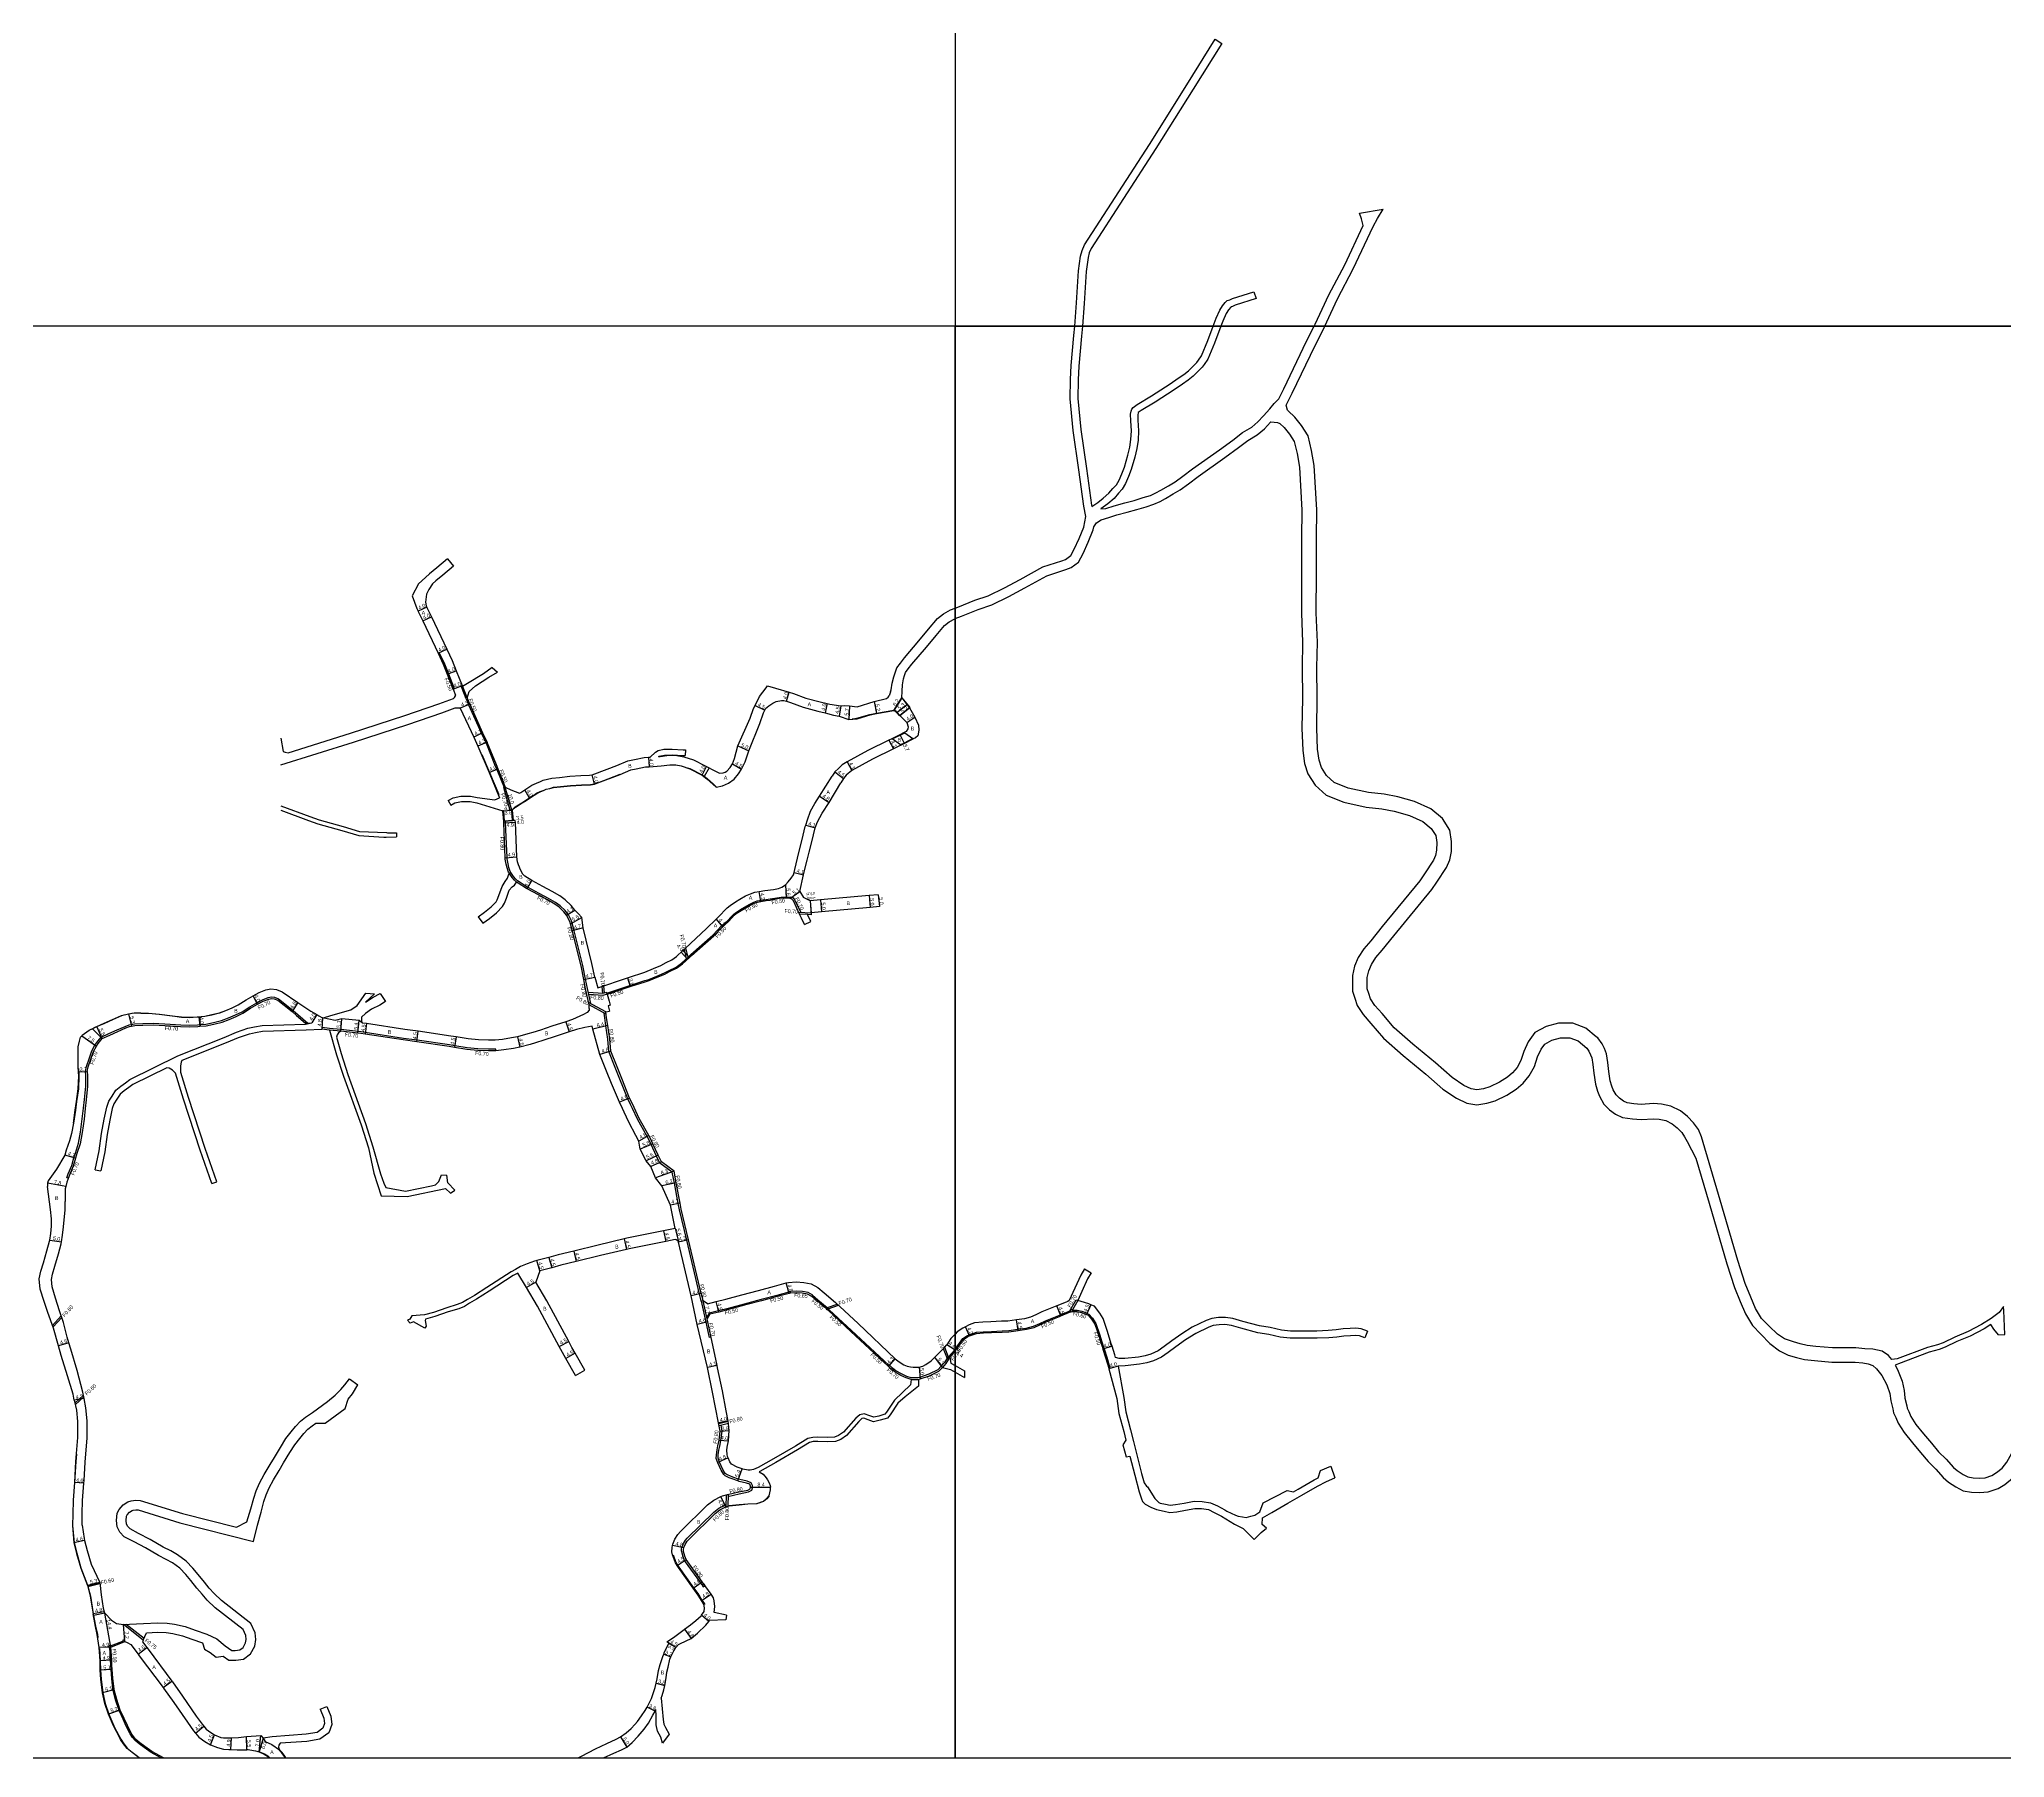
# Model space of a CAD drawing. Header units: metres. Extents: x -12000 to -9600, y -99000 to -96000.
# Drawn here: x -10784 to -9960, y -98400 to -97680 of the extents above; entities that cross this region are included whole.
import ezdxf

# ---------------------------------------------------------------- set-up
doc = ezdxf.new("R2010")
doc.units = ezdxf.units.M
doc.header["$LTSCALE"] = 2.5
for name, color, linetype in [('側溝・桝', 7, 'Continuous'), ('図郭', 7, 'Continuous'), ('幅員', 7, 'Continuous'), ('歩道・分離帯・安全施設', 7, 'Continuous'), ('舗装', 7, 'Continuous'), ('道路', 7, 'Continuous')]:
    doc.layers.add(name, color=color, linetype=linetype)
doc.styles.get("Standard").update_dxf_attribs({"font": ''})
doc.styles.get('Standard').set_extended_font_data('@MS PGothic')

msp = doc.modelspace()

# ---------------------------------------------------------------- linework, layer by layer
at = {"layer": '側溝・桝', "flags": 128}
for points in [[(-10616.67, -97937.16), (-10616.22, -97936.95), (-10614.03, -97941.57), (-10612.34, -97945.77), (-10609.86, -97951.94), (-10610.32, -97952.12)], [(-10604.92, -97956.18), (-10604.39, -97957.49), (-10603.85, -97958.71), (-10598.45, -97970.76), (-10596.59, -97974.59), (-10596.48, -97974.82), (-10592.83, -97983.99), (-10592.08, -97985.8), (-10588.98, -97993.4)], [(-10586.73, -98029.44), (-10586.1, -98028.95), (-10586.43, -98028.54), (-10586.99, -98026.87), (-10587.35, -98025.39), (-10587.69, -98023.29), (-10587.71, -98022.77), (-10588.34, -98008.31), (-10588.37, -98007.55), (-10588.92, -98007.57)], [(-10583.75, -98033.02), (-10584.6, -98032.29), (-10585.67, -98031.05), (-10586.73, -98029.44)], [(-10583.34, -98032.45), (-10584.1, -98031.8), (-10585.11, -98030.63), (-10586.18, -98029.01)], [(-10562.3, -98046.53), (-10562.34, -98046.47), (-10563.44, -98045.01), (-10565.49, -98042.96), (-10567.41, -98041.62), (-10570.45, -98039.9), (-10574.3, -98037.77), (-10578.97, -98035.31), (-10579.26, -98035.15), (-10582.68, -98032.93), (-10583.34, -98032.45)], [(-10545.91, -98079.56), (-10536.29, -98076.34), (-10535.83, -98076.19), (-10529.97, -98074.31), (-10528.4, -98073.82), (-10524.97, -98072.45), (-10521.82, -98071.13), (-10519.86, -98070.08), (-10516.94, -98068.63), (-10514.58, -98066.95), (-10511.65, -98064.29), (-10510.74, -98063.41), (-10501.46, -98055.22), (-10497.83, -98051.36), (-10495.42, -98049.29), (-10493.77, -98047.57), (-10492.92, -98046.59), (-10492, -98045.85), (-10489.96, -98044.48), (-10488.27, -98043.5), (-10486.04, -98042.23), (-10484.31, -98041.46), (-10482.9, -98040.92), (-10479.23, -98040.28), (-10477.44, -98040.09), (-10475.55, -98039.81), (-10472.95, -98039.34), (-10470.05, -98039.24), (-10469.14, -98039.37)], [(-10469.24, -98039.86), (-10469.11, -98039.17), (-10468.57, -98039.29), (-10467.9, -98039.69), (-10467.13, -98040.55), (-10464.69, -98045.81)], [(-10552.7, -98083.95), (-10554.08, -98077.57), (-10554.85, -98073.67), (-10555.98, -98068.01), (-10559.59, -98053.52), (-10560.46, -98050.29), (-10560.74, -98049.21), (-10562.02, -98046.73), (-10562.21, -98046.48), (-10562.9, -98046.89)], [(-10460.33, -98046.03), (-10465.48, -98045.76)], [(-10461.76, -98046.66), (-10465.15, -98046.48)], [(-10511.92, -98064.53), (-10512.82, -98060.57)], [(-10512.52, -98065.07), (-10513.41, -98061.12)], [(-10547.59, -98079.75), (-10547.87, -98076.73)], [(-10546.91, -98079.55), (-10547.18, -98076.5)], [(-10771.62, -98157.16), (-10772.27, -98156.92), (-10771.66, -98155.24), (-10770.2, -98151.8), (-10769.24, -98148.57), (-10768.66, -98146.62), (-10767.29, -98142.51), (-10766.48, -98137.85), (-10765.74, -98132.29), (-10765.31, -98127.85), (-10764.81, -98124.21), (-10764.26, -98118.59), (-10764.26, -98114.3), (-10764.38, -98112.34), (-10763.93, -98110.32), (-10762.75, -98106.63), (-10761.69, -98103.72), (-10760.46, -98101.39), (-10759.72, -98100.24), (-10758.56, -98098.8), (-10757.82, -98097.98), (-10754.57, -98096.54), (-10751.12, -98095), (-10747.84, -98093.5), (-10746.18, -98092.88), (-10745.26, -98092.66), (-10743.84, -98092.49), (-10740.42, -98092.26), (-10736.04, -98092.16), (-10731.15, -98092.44), (-10724.52, -98092.87), (-10720.94, -98093.03), (-10717.44, -98092.8), (-10716.61, -98092.74), (-10713.99, -98092.55), (-10710.72, -98091.85), (-10707.36, -98091.03), (-10704.43, -98089.98), (-10701.62, -98088.72), (-10698.75, -98087.36), (-10695.56, -98085.32), (-10692.68, -98083.61), (-10690.19, -98082.33), (-10687.83, -98081.37), (-10686.52, -98081.1), (-10685.22, -98081.24), (-10683.5, -98081.94), (-10677.4, -98086.79), (-10675.46, -98088.48), (-10671.26, -98092.1)], [(-10547.64, -98079.77), (-10553.69, -98079.34)], [(-10546.3, -98087.46), (-10553.63, -98083.44)], [(-10545.77, -98080.04), (-10547.55, -98080.58), (-10553.52, -98080.15)], [(-10546.18, -98088.43), (-10553.41, -98084.47)], [(-10545.77, -98080.04), (-10546, -98079.27), (-10547.64, -98079.77)], [(-10505.61, -98208.53), (-10506.39, -98208.71), (-10506.54, -98208.04), (-10507.15, -98205.67), (-10512.47, -98183.15), (-10515.52, -98170.34), (-10516.01, -98167.77), (-10517.65, -98159.16), (-10518.52, -98154.58), (-10523.72, -98150.83), (-10525.14, -98147.83), (-10527.39, -98143.04), (-10528.4, -98140.88), (-10529.09, -98139.63), (-10533.08, -98132.43), (-10535.2, -98127.87), (-10535.96, -98126.31), (-10537.15, -98123.88), (-10540.45, -98115.67), (-10542.41, -98110.73), (-10545.04, -98104.09), (-10545.54, -98098.86), (-10546.33, -98093.3), (-10546.8, -98089.99), (-10547.05, -98087.96)], [(-10592.46, -98103.78), (-10592.48, -98103.08), (-10592.54, -98103.09), (-10595.57, -98103.08), (-10599.94, -98102.96), (-10604.48, -98102.51), (-10609.68, -98101.67), (-10611.92, -98101.3), (-10625.43, -98099.3), (-10631.12, -98098.52), (-10647.17, -98096.11), (-10648.92, -98095.85), (-10657.39, -98094.88), (-10662.12, -98094.34), (-10665.27, -98093.98), (-10665.35, -98094.68)], [(-10502.25, -98223.72), (-10502.93, -98223.87), (-10503.04, -98223.35), (-10504.34, -98217.48), (-10504.63, -98216.2), (-10506.3, -98208.68)], [(-10469.16, -98204.77), (-10469.69, -98204.92), (-10474.66, -98206.26), (-10481.3, -98207.99), (-10488.39, -98209.93), (-10495.14, -98211.71), (-10499.2, -98212.75), (-10503.11, -98213.74), (-10504.1, -98215.35)], [(-10453.67, -98211.45), (-10457.45, -98208.21), (-10459.77, -98206.27)], [(-10778.24, -98218.83), (-10774.61, -98214.81)], [(-10778.02, -98219.47), (-10774.39, -98215.47)], [(-10453.53, -98211.3), (-10449.44, -98209.86)], [(-10427.59, -98235.63), (-10429.65, -98233.68), (-10443.4, -98221.02), (-10452.73, -98212.26), (-10453.14, -98211.91)], [(-10453.13, -98211.91), (-10448.87, -98210.4)], [(-10344.71, -98213.83), (-10343.96, -98214.15), (-10342.43, -98215.85), (-10340.97, -98218.04), (-10339.43, -98222.44), (-10337.91, -98227.54), (-10337.57, -98228.61), (-10336.43, -98232.13), (-10335.11, -98236.58), (-10335.04, -98236.86), (-10335.52, -98236.98)], [(-10403.28, -98232.54), (-10404.46, -98234.37), (-10405.81, -98235.95), (-10407.25, -98237.4), (-10410.96, -98239.27), (-10414.91, -98240.61), (-10415.47, -98240.84), (-10418.42, -98240.76), (-10420.24, -98240.21), (-10422.48, -98239.16), (-10424.77, -98237.9), (-10426.19, -98236.68), (-10427.44, -98235.49), (-10427.46, -98235.48), (-10427.92, -98236)], [(-10402.69, -98232.92), (-10403.89, -98234.79), (-10405.28, -98236.41)], [(-10404.93, -98228.57), (-10403.37, -98232.68)], [(-10404.4, -98228.01), (-10402.9, -98231.95)], [(-10402.75, -98232.04), (-10400.16, -98229.04), (-10400, -98228.82)], [(-10495.18, -98290.49), (-10490.48, -98289.41), (-10486.52, -98288.6), (-10485.15, -98287.91), (-10484.91, -98286.88), (-10484.91, -98286.57), (-10484.91, -98285.96), (-10485.45, -98284.78), (-10487.15, -98284.11), (-10490.21, -98283.46), (-10490.77, -98283.26), (-10493.15, -98282.41), (-10494.43, -98281.91), (-10495.11, -98281.62), (-10495.88, -98281.21), (-10496.3, -98280.83), (-10497.31, -98279.17), (-10498.69, -98276.11), (-10499.28, -98274.43), (-10499.25, -98273.12), (-10498.98, -98271.17), (-10498.65, -98269.45), (-10498.12, -98267.02), (-10497.61, -98263.13), (-10498.09, -98260.69)], [(-10495.15, -98259.1), (-10499.02, -98260.1)], [(-10495.01, -98259.89), (-10498.87, -98260.89)], [(-10514.43, -98311.69), (-10513.85, -98310.23), (-10512.98, -98308.81), (-10512.21, -98307.96), (-10501.11, -98297.03), (-10498.98, -98295.45), (-10496.34, -98294.11)], [(-10496.34, -98294.11), (-10496.04, -98294.03)], [(-10505.97, -98327.62), (-10506.58, -98326.77), (-10513.43, -98317.33), (-10513.99, -98315.75), (-10514.57, -98313.76), (-10514.69, -98313.34), (-10514.6, -98312.48), (-10514.47, -98311.86), (-10514.43, -98311.69)], [(-10758.39, -98327.16), (-10763.46, -98328.37)], [(-10740.2, -98350.7), (-10748.46, -98344.17)], [(-10739.89, -98349.98), (-10747.33, -98344.11)], [(-10732.78, -98400), (-10736.86, -98397.8), (-10739.8, -98395.75), (-10741.94, -98394.13), (-10743.61, -98392.76), (-10744.65, -98391.47), (-10745.64, -98389.94), (-10747.32, -98386.78), (-10748.67, -98383.79), (-10750.23, -98380.55), (-10750.34, -98380.23), (-10751.8, -98375.8), (-10752.82, -98371.74), (-10752.95, -98371.23), (-10753.4, -98366.74), (-10753.68, -98363.02), (-10753.82, -98361.16), (-10754.23, -98353.82)], [(-10753.92, -98353.16), (-10748.82, -98351.17)]]:
    msp.add_lwpolyline(points, dxfattribs=at)
at = {"layer": '側溝・桝'}
for points in [[(-10604.92, -97956.18), (-10606.91, -97951.24), (-10606.44, -97951.05), (-10604.46, -97955.99)], [(-10585.8, -98002.89), (-10586.47, -98003.08), (-10589.17, -97993.45), (-10588.49, -97993.26)], [(-10585.8, -98002.89), (-10588.49, -97993.26)], [(-10657.47, -98095.58), (-10662.2, -98095.04)], [(-10503.94, -98216.05), (-10505.61, -98208.53)], [(-10460.05, -98206.68), (-10459.68, -98206.14), (-10461.63, -98205.09), (-10463.94, -98204.64), (-10466.61, -98204.48), (-10469.18, -98204.62), (-10469.08, -98205.27)], [(-10351.85, -98212.75), (-10349.23, -98208.07), (-10348.62, -98208.41), (-10350.81, -98212.33)], [(-10400, -98228.82), (-10396.8, -98224.32), (-10394.86, -98223.1), (-10394.1, -98222.78), (-10393.33, -98222.47), (-10391.05, -98221.68), (-10388.17, -98221.51), (-10384.75, -98221.37), (-10380.3, -98221.12), (-10377.47, -98220.98), (-10373.64, -98220.41), (-10370.16, -98219.95), (-10367.08, -98219.18), (-10364.47, -98217.98), (-10362.05, -98216.85), (-10356.49, -98214.65), (-10355.81, -98214.37), (-10352.18, -98212.85), (-10351.56, -98212.66)], [(-10350.79, -98212.43), (-10350.72, -98212.41), (-10348.81, -98212.46), (-10346.92, -98212.9), (-10345.32, -98213.46), (-10344.67, -98213.74), (-10344.9, -98214.29)], [(-10418.44, -98241.46), (-10415.35, -98241.54)], [(-10768.87, -98251.41), (-10765.28, -98248.08)], [(-10768.72, -98252.08), (-10765.14, -98248.77)], [(-10495.97, -98289.87), (-10496.05, -98294.86)], [(-10495.16, -98289.66), (-10495.25, -98294.65)], [(-10763.61, -98327.79), (-10758.45, -98326.56)]]:
    msp.add_lwpolyline(points, dxfattribs=at)
at = {"layer": '側溝・桝', "flags": 128}
for points in [[(-10454.01, -98211.82), (-10453.49, -98212.29), (-10453.02, -98211.78), (-10453.53, -98211.3)], [(-10402.69, -98232.92), (-10402.31, -98232.33), (-10402.9, -98231.95), (-10403.28, -98232.54)], [(-10504.79, -98327.88), (-10505.32, -98327.15), (-10506.05, -98327.67), (-10505.52, -98328.4)], [(-10748.18, -98350.6), (-10748.93, -98350.89), (-10748.63, -98351.64), (-10747.89, -98351.35)]]:
    msp.add_lwpolyline(points, close=True, dxfattribs=at)
at = {"layer": '側溝・桝'}
for points in [[(-10351.44, -98213.19), (-10350.66, -98213.01), (-10350.83, -98212.23), (-10351.61, -98212.41)], [(-10754.48, -98353.92), (-10753.74, -98353.63), (-10754.03, -98352.88), (-10754.77, -98353.18)]]:
    msp.add_lwpolyline(points, close=True, dxfattribs=at)
at = {"layer": '図郭'}
for points in [[(-10400, -97800), (-9600, -97800), (-9600, -97200), (-10400, -97200)], [(-11200, -98400), (-10400, -98400), (-10400, -97800), (-11200, -97800)], [(-10400, -98400), (-9600, -98400), (-9600, -97800), (-10400, -97800)]]:
    msp.add_lwpolyline(points, close=True, dxfattribs=at)
at = {"layer": '幅員', "flags": 128}
for points in [[(-10621.42, -97917.79), (-10625.03, -97919.5)], [(-10616.67, -97937.16), (-10613.05, -97935.45)], [(-10612.8, -97945.96), (-10609.07, -97944.51)], [(-10610.32, -97952.12), (-10606.61, -97950.63)], [(-10470.61, -97957.27), (-10469.5, -97953.42)], [(-10603.39, -97958.51), (-10607.37, -97960.15)], [(-10483.83, -97959.03), (-10479.78, -97960.99)], [(-10447.94, -97959.1), (-10448.59, -97963.55)], [(-10444.26, -97959.19), (-10444.49, -97964.88)], [(-10433.94, -97957.31), (-10432.95, -97962.41)], [(-10420.08, -97958.73), (-10424.32, -97961.92)], [(-10420.21, -97966.18), (-10416.9, -97963.92)], [(-10598, -97970.54), (-10601.68, -97972.34)], [(-10596.14, -97974.37), (-10600.06, -97976.13)], [(-10491.06, -97975.95), (-10486.48, -97977.96)], [(-10427.7, -97973.53), (-10425.75, -97977.14)], [(-10595.31, -97987.15), (-10591.62, -97985.61)], [(-10528.46, -97980.68), (-10528.18, -97984.67)], [(-10506.04, -97988.16), (-10504.22, -97984.6)], [(-10493.3, -97983.42), (-10489.46, -97985.75)], [(-10445.2, -97982.67), (-10443.23, -97986.26)], [(-10456.85, -97997.04), (-10452.8, -97999.61)], [(-10585.19, -98007.26), (-10589.17, -98007.59)], [(-10584.25, -98008.13), (-10589.14, -98008.34)], [(-10462.6, -98009.16), (-10458.66, -98010.32)], [(-10579.3, -98035.93), (-10577.43, -98032.39)], [(-10467.46, -98028.98), (-10463.5, -98030.04)], [(-10460.7, -98040.86), (-10460.34, -98045.95)], [(-10456.36, -98040.48), (-10455.92, -98045.46)], [(-10562.9, -98046.89), (-10559.4, -98044.76)], [(-10500.1, -98048.57), (-10497.49, -98051.72)], [(-10555.64, -98073.83), (-10551.03, -98072.91)], [(-10537.32, -98073.21), (-10536.13, -98076.81)], [(-10675.38, -98083.44), (-10677.85, -98087.33)], [(-10757.4, -98098.56), (-10759.63, -98093.54)], [(-10746.38, -98088.2), (-10745.13, -98093.35)], [(-10716.85, -98089.45), (-10716.56, -98093.44)], [(-10667.5, -98088.53), (-10669.55, -98091.97)], [(-10646.6, -98092.35), (-10647.27, -98096.8)], [(-10563.11, -98091.56), (-10561.78, -98095.86)], [(-10545.54, -98093.19), (-10551.76, -98094.71)], [(-10765.98, -98097.41), (-10759.86, -98101.75)], [(-10609.07, -98097.91), (-10609.79, -98102.36)], [(-10583.32, -98097.82), (-10582.37, -98102.22)], [(-10767.37, -98112.62), (-10763.68, -98112.39)], [(-10528.39, -98139.25), (-10532.59, -98141.57)], [(-10526.66, -98142.7), (-10532.01, -98144.93)], [(-10768.57, -98148.77), (-10773.07, -98147.43)], [(-10524.41, -98147.49), (-10529.48, -98149.87)], [(-10523.09, -98150.3), (-10527.47, -98152.27)], [(-10772.7, -98160.64), (-10780.38, -98159.24)], [(-10517.79, -98154.12), (-10525.57, -98157.01)], [(-10516.86, -98159.01), (-10522.91, -98160.38)], [(-10515.22, -98167.62), (-10519.24, -98168.42)], [(-10779.4, -98183.07), (-10774.45, -98183.8)], [(-10538.72, -98182.61), (-10537.7, -98186.99)], [(-10522.14, -98179.21), (-10521.24, -98183.62)], [(-10511.69, -98182.97), (-10515.87, -98183.97)], [(-10574.05, -98196), (-10575.22, -98191.65)], [(-10570.2, -98190.3), (-10569.03, -98194.65)], [(-10559.82, -98187.65), (-10558.75, -98192.02)], [(-10575.76, -98200.68), (-10579.63, -98202.98)], [(-10506.37, -98205.47), (-10510.66, -98206.45)], [(-10469.55, -98205.4), (-10470.73, -98201.05)], [(-10499.07, -98213.23), (-10500.18, -98208.87)], [(-10373.57, -98220.91), (-10374.22, -98216.46)], [(-10355.62, -98214.83), (-10357.35, -98210.67)], [(-10343.15, -98210.15), (-10344.9, -98214.29)], [(-10503.66, -98217.33), (-10508.14, -98218.39)], [(-10393.91, -98223.25), (-10395.61, -98219.41)], [(-10771.38, -98226.19), (-10775.72, -98227.39)], [(-10559.15, -98230.49), (-10563.06, -98232.72)], [(-10427.92, -98236), (-10425.06, -98232.8)], [(-10405.28, -98236.41), (-10408.49, -98232.19)], [(-10400, -98229.19), (-10403.42, -98226.9)], [(-10399.76, -98229.35), (-10400, -98229.19)], [(-10334.24, -98227.53), (-10338.04, -98228.76)], [(-10499.73, -98235.7), (-10503.76, -98236.47)], [(-10331.68, -98235.87), (-10335.52, -98236.98)], [(-10765.02, -98249.41), (-10769.14, -98250.22)], [(-10495.16, -98259.02), (-10499.11, -98259.64)], [(-10765.1, -98284.93), (-10769.09, -98284.64)], [(-10485.71, -98286.57), (-10477.31, -98286.56)], [(-10764.79, -98309.02), (-10769.28, -98309.99)], [(-10513.69, -98312.03), (-10518.37, -98311)], [(-10516.5, -98319.39), (-10512.72, -98316.95)], [(-10758.45, -98326.56), (-10763.61, -98327.79)], [(-10509.72, -98328.91), (-10505.93, -98326.3)], [(-10506.24, -98334.05), (-10502.16, -98331.52)], [(-10756.55, -98338.82), (-10761.26, -98339.73)], [(-10513.38, -98346.19), (-10510.54, -98350.06)], [(-10753.74, -98353.63), (-10758.63, -98353.88)], [(-10522.12, -98356.58), (-10519.15, -98357.78)], [(-10516.97, -98353.79), (-10520.84, -98351.49)], [(-10753.18, -98362.99), (-10758.27, -98363.36)], [(-10752.34, -98371.62), (-10757.28, -98372.87)], [(-10731.82, -98370.59), (-10728.23, -98367.88)], [(-10525.27, -98368.78), (-10521.59, -98369.73)], [(-10749.86, -98380.07), (-10754.78, -98381.76)], [(-10525.73, -98380.56), (-10529.09, -98378.77)], [(-10718.35, -98389.67), (-10714.88, -98386.8)], [(-10712.04, -98394.57), (-10710.35, -98390.4)], [(-10703.47, -98396.62), (-10703.24, -98391.72)], [(-10696.81, -98396.64), (-10696.95, -98391.14)]]:
    msp.add_lwpolyline(points, dxfattribs=at)
at = {"layer": '幅員'}
for points in [[(-10623.09, -97923.59), (-10619.48, -97921.88)], [(-10453.56, -97958.2), (-10454.42, -97962.11)], [(-10422.35, -97955.88), (-10425.66, -97961.13)], [(-10423.1, -97963.28), (-10419.04, -97960.04)], [(-10423.03, -97971.44), (-10421.38, -97974.76)], [(-10585.8, -98002.89), (-10588.49, -97993.26)], [(-10578.31, -97997.87), (-10580.25, -97994.38)], [(-10551.14, -97991.99), (-10552.11, -97988.11)], [(-10450.34, -97986.88), (-10446.74, -97989.59)], [(-10589.54, -98003.2), (-10585.55, -98002.87)], [(-10589.29, -98003.18), (-10585.8, -98002.89)], [(-10588.92, -98007.57), (-10585.44, -98007.28)], [(-10588.51, -98022.8), (-10583.63, -98022.42)], [(-10471.05, -98034.17), (-10470.76, -98039.77)], [(-10481.39, -98041.16), (-10482.13, -98036.92)], [(-10469.24, -98039.86), (-10465.05, -98036.95)], [(-10460.7, -98040.86), (-10460.27, -98046.74)], [(-10436.07, -98038.68), (-10435.63, -98043.67)], [(-10432.18, -98038.34), (-10431.74, -98043.32)], [(-10561.23, -98050.49), (-10556.4, -98047.86)], [(-10555.9, -98052.22), (-10560.45, -98053.43)], [(-10511.31, -98064.65), (-10514.03, -98061.72)], [(-10692.34, -98084.22), (-10694.17, -98080.67)], [(-10665.1, -98089.88), (-10665.35, -98094.68)], [(-10657.47, -98095.58), (-10656.93, -98090.3)], [(-10650.28, -98096.4), (-10649.76, -98091.02)], [(-10625.53, -98099.99), (-10624.97, -98095.53)], [(-10544.26, -98103.9), (-10548.84, -98105.33)], [(-10536.42, -98123.55), (-10540.66, -98125.31)], [(-10517.24, -98178.2), (-10515.95, -98183.65)], [(-10503.94, -98216.05), (-10505.61, -98208.53)], [(-10565.88, -98227.65), (-10561.92, -98225.52)], [(-10415.08, -98236.28), (-10414.66, -98241.26)], [(-10498.42, -98263.16), (-10494.63, -98262.9)], [(-10495.1, -98274.32), (-10499.48, -98276.3)], [(-10498.91, -98266.88), (-10494.92, -98267.22)], [(-10491.04, -98284.01), (-10489.22, -98278.93)], [(-10496.05, -98294.86), (-10498.21, -98290.58)], [(-10753.74, -98353.63), (-10756.32, -98339.46)], [(-10503.21, -98342.87), (-10506.26, -98340.28)], [(-10747.89, -98351.35), (-10748.54, -98344.18)], [(-10742.37, -98356.64), (-10738.7, -98353.87)], [(-10516.97, -98353.79), (-10519.98, -98352)], [(-10753.43, -98359.17), (-10758.32, -98359.44)], [(-10691.57, -98397.61), (-10690.97, -98390.64)], [(-10689.91, -98391.84), (-10691.57, -98397.61)], [(-10540.16, -98391.27), (-10537.55, -98395.53)]]:
    msp.add_lwpolyline(points, dxfattribs=at)
at = {"layer": '歩道・分離帯・安全施設'}
msp.add_lwpolyline([(-10443.16, -97964.63), (-10442.8, -97964.62), (-10441.11, -97964.38), (-10435.67, -97962.73), (-10432.99, -97962.22), (-10425.66, -97960.92)], dxfattribs=at)
at = {"layer": '歩道・分離帯・安全施設', "flags": 128}
for points in [[(-10598.34, -97979.62), (-10595.13, -97987.07), (-10591.24, -97996.39)], [(-10512.2, -97985.13), (-10511.17, -97985.47), (-10505.99, -97988.08), (-10503.93, -97989.68), (-10501.29, -97992.03), (-10500.12, -97993.13)], [(-10585.62, -98002.8), (-10584.34, -98001.49), (-10581.52, -97999.78), (-10579.85, -97998.72), (-10578.14, -97997.65), (-10576.51, -97996.57), (-10575.39, -97995.82), (-10573.89, -97995.11), (-10572.21, -97994.44), (-10571.36, -97994.06), (-10569.88, -97993.75), (-10568.28, -97993.31), (-10565.37, -97993.04), (-10561.12, -97992.57), (-10556.58, -97992.32), (-10552.84, -97992.14), (-10551.16, -97991.89), (-10549.69, -97991.37), (-10540.36, -97987.87)], [(-10748.39, -98088.79), (-10749.35, -98089.02), (-10753.05, -98090.72), (-10756.48, -98092.24), (-10760.45, -98094.01), (-10762.09, -98094.84)], [(-10705.75, -98087.05), (-10708.28, -98087.96), (-10711.44, -98088.73), (-10714.45, -98089.37), (-10717.67, -98089.61), (-10720.98, -98089.83), (-10724.25, -98089.68), (-10728.03, -98089.25), (-10733.48, -98088.53), (-10737.97, -98088.08), (-10741.18, -98088.03), (-10744.05, -98087.99), (-10744.97, -98088.1)], [(-10767.36, -98111.17), (-10767.16, -98114.39), (-10767.41, -98119.67), (-10768.12, -98124.99), (-10768.59, -98128.58), (-10769.38, -98134.13)], [(-10768.19, -98272.79), (-10768.44, -98275.84), (-10768.99, -98284.64), (-10769.55, -98292.07), (-10769.66, -98297.88), (-10769.79, -98302.73), (-10769.18, -98309.98), (-10768.04, -98314.33), (-10766.32, -98320.49), (-10763.51, -98327.76), (-10762.36, -98332.32), (-10761.16, -98339.72)], [(-10494.72, -98294.41), (-10490.54, -98293.99), (-10486.86, -98293.64), (-10483.07, -98293.44), (-10481.71, -98292.98), (-10480.28, -98292.54), (-10479.01, -98291.42), (-10477.97, -98290.17)], [(-10518.19, -98314.94), (-10517.03, -98318.2), (-10516.33, -98319.28), (-10515.78, -98320.13), (-10509.56, -98328.79), (-10507.43, -98331.75), (-10506.07, -98333.95), (-10505.08, -98335.53), (-10505.03, -98335.82)], [(-10761.16, -98339.72), (-10760.18, -98344.93), (-10759.4, -98348.37), (-10759.19, -98349.67)], [(-10758.52, -98354.18), (-10758.24, -98359.47), (-10758.17, -98363.36), (-10757.89, -98367.13), (-10757.18, -98372.85), (-10756.17, -98377.26), (-10754.69, -98381.73), (-10752.57, -98386.67), (-10751.38, -98388.95)], [(-10751.38, -98388.95), (-10749.61, -98392.27), (-10748.38, -98394.17), (-10746.89, -98396.02), (-10744.79, -98397.74), (-10742.5, -98399.47), (-10741.75, -98400)], [(-10696.27, -98396.56), (-10693.22, -98397.07), (-10691.54, -98397.55), (-10689.46, -98398.38), (-10688.07, -98399.22), (-10687.22, -98400)], [(-10680.68, -98400), (-10680.9, -98399.58), (-10682.25, -98397.85), (-10683.26, -98396.91)]]:
    msp.add_lwpolyline(points, dxfattribs=at)
at = {"layer": '舗装', "flags": 128}
msp.add_lwpolyline([(-10621.42, -97917.79), (-10625.03, -97919.5)], dxfattribs=at)
at = {"layer": '舗装'}
for points in [[(-10595.31, -97987.15), (-10591.62, -97985.61)], [(-10503.06, -97985.2), (-10505.16, -97988.85)], [(-10514.73, -98062.36), (-10512.11, -98065.38)], [(-10716.64, -98089.43), (-10716.35, -98093.42)], [(-10648.35, -98092.09), (-10649.76, -98091.02), (-10656.93, -98090.3), (-10659.84, -98091.01), (-10665.1, -98089.88)], [(-10761.49, -98094.54), (-10757.4, -98098.56)], [(-10756.32, -98339.46), (-10761.05, -98340.46)], [(-10740.2, -98350.7), (-10748.46, -98344.17)], [(-10689.91, -98391.84), (-10689.1, -98393.21), (-10686.37, -98394.45), (-10683.13, -98396.76)]]:
    msp.add_lwpolyline(points, dxfattribs=at)
at = {"layer": '道路', "flags": 128}
for points in [[(-10349.88, -97800), (-10349.07, -97790.29), (-10348.23, -97776.82), (-10347.42, -97770.71), (-10346.8, -97768.27), (-10345.81, -97765.98), (-10318.56, -97723.92), (-10302.92, -97698.95), (-10291, -97679.82)], [(-10249.48, -97800), (-10249.11, -97799.27), (-10246.14, -97792.97), (-10243.36, -97786.89), (-10236.72, -97774.3), (-10229.03, -97757.84), (-10229.68, -97755.1), (-10230.53, -97752.72)], [(-10245.03, -97800), (-10242.51, -97794.66), (-10239.77, -97788.66), (-10233.14, -97776.08), (-10224.82, -97758.27), (-10222.99, -97754.94), (-10220.54, -97751.05)], [(-10291.84, -97800), (-10290.63, -97796.76), (-10289.02, -97793.34), (-10287.88, -97791.52), (-10286.8, -97790.17), (-10286, -97789.26), (-10284.81, -97788.97), (-10283.81, -97788.44), (-10274.76, -97785.64)], [(-10400, -97918.21), (-10398.84, -97917.77), (-10391.75, -97914.91), (-10386.19, -97913.06), (-10379.33, -97909.69), (-10372.74, -97906.16), (-10363.16, -97900.93), (-10355.32, -97898.33), (-10353.78, -97897.86), (-10351.5, -97896.19), (-10350.04, -97893.52), (-10348, -97889.01), (-10346.04, -97884.24), (-10345.23, -97879.82), (-10345.98, -97875.5), (-10348.1, -97860.21), (-10350.55, -97843.8), (-10351.78, -97830.46), (-10351.59, -97822.38), (-10351.33, -97816.55), (-10350.21, -97803.95), (-10349.88, -97800)], [(-10346.65, -97800), (-10347, -97804.22), (-10348.12, -97816.76), (-10348.37, -97822.49), (-10348.56, -97830.35), (-10347.35, -97843.41), (-10344.91, -97859.75), (-10342.8, -97875.01), (-10342.7, -97875.61), (-10340.21, -97873.93), (-10337.88, -97872.13), (-10335.53, -97870.09), (-10333.83, -97868.05), (-10332.42, -97866.53), (-10331.27, -97864.64), (-10330.07, -97861.98), (-10329.02, -97859.12), (-10327.65, -97854.11), (-10326.75, -97850.74), (-10326.31, -97847.54), (-10326.12, -97843.97), (-10326.39, -97839.66), (-10326.5, -97836.92), (-10326.25, -97835.65), (-10325.99, -97834.85), (-10325.44, -97834.08), (-10323.7, -97832.83), (-10317.71, -97829.28), (-10309.9, -97824.25), (-10306.47, -97821.84), (-10304.09, -97820.24), (-10302.17, -97818.76), (-10300.64, -97817.24), (-10298.73, -97815.23), (-10298.06, -97814.31), (-10296.72, -97812.44), (-10294.13, -97806.12), (-10291.84, -97800)], [(-10288.62, -97800), (-10291.32, -97807.22), (-10294.06, -97813.91), (-10295.61, -97816.08), (-10296.41, -97817.17), (-10298.49, -97819.35), (-10300.18, -97821.04), (-10302.33, -97822.69), (-10304.76, -97824.33), (-10308.22, -97826.76), (-10316.12, -97831.85), (-10322.04, -97835.36), (-10323.27, -97836.24), (-10323.32, -97836.41), (-10323.47, -97837.15), (-10323.37, -97839.5), (-10323.09, -97843.96), (-10323.3, -97847.82), (-10323.78, -97851.34), (-10324.73, -97854.89), (-10326.14, -97860.05), (-10327.27, -97863.12), (-10328.59, -97866.05), (-10330, -97868.36), (-10331.56, -97870.05), (-10333.37, -97872.22), (-10335.97, -97874.46), (-10338.98, -97876.54), (-10336.85, -97876.52), (-10333.4, -97875.33), (-10328.88, -97874.06), (-10324.93, -97873.09), (-10321.15, -97871.92), (-10318.16, -97870.95), (-10315.83, -97869.88), (-10313.81, -97868.84), (-10310.62, -97866.92), (-10307.82, -97865.26), (-10304.56, -97862.9), (-10300.48, -97859.79), (-10289.25, -97851.84), (-10283.65, -97847.76), (-10279.61, -97844.64), (-10275.66, -97842.31), (-10273.07, -97840.18), (-10270.76, -97837.61), (-10268.16, -97834.71), (-10266.27, -97832.46), (-10264.35, -97830.51), (-10262.28, -97826.35), (-10252.76, -97806.38), (-10249.48, -97800)], [(-9960.15, -98222.61), (-9960.45, -98212.64), (-9960.59, -98210.92), (-9962.53, -98213.43), (-9965.76, -98215.91), (-9969.8, -98218.45), (-9975.45, -98221.44), (-9981.09, -98223.73), (-9985.87, -98226.08), (-9988.24, -98226.95), (-9992.47, -98228.08), (-10005.2, -98232.87), (-10007.48, -98233.17), (-10008.8, -98231.46), (-10011.52, -98229.63), (-10015.4, -98228.76), (-10018.78, -98228.62), (-10022.57, -98228.25), (-10026.56, -98228.28), (-10032.36, -98228.27), (-10039.26, -98227.6), (-10042.97, -98227.22), (-10045.81, -98226.54), (-10048.67, -98225.67), (-10052.39, -98224.43), (-10055.41, -98222.44), (-10058.89, -98219.11), (-10062.03, -98215.96), (-10064.53, -98211.76), (-10066.54, -98207.01), (-10068.93, -98201.25), (-10071.96, -98191.67), (-10079.41, -98166.29), (-10087.18, -98139.86), (-10088.48, -98136.79), (-10090.51, -98133.95), (-10093.04, -98131.27), (-10096.07, -98128.87), (-10100.02, -98126.98), (-10103.97, -98126.06), (-10107.31, -98125.88), (-10112.43, -98126.2), (-10115.5, -98125.98), (-10118.41, -98125.6), (-10119.91, -98124.83), (-10121.61, -98123.62), (-10122.94, -98122.26), (-10124.19, -98120.06), (-10124.74, -98118.57), (-10125.45, -98116.29), (-10126.02, -98112.37), (-10126.42, -98108.64), (-10127.06, -98105.04), (-10127.89, -98102.74), (-10128.88, -98100.8), (-10130.61, -98098.35), (-10131.3, -98097.82), (-10135.71, -98094.19), (-10141.19, -98092.1), (-10147.17, -98092.09), (-10152.31, -98093.49), (-10157.09, -98096.14), (-10159.83, -98099.94), (-10161.68, -98103.98), (-10162.9, -98107.83), (-10164.5, -98110.71), (-10166.41, -98113.01), (-10168.5, -98114.83), (-10171.85, -98116.85), (-10175.87, -98118.86), (-10178.55, -98119.63), (-10181.32, -98120.06), (-10183.73, -98119.71), (-10186.86, -98118.25), (-10191.73, -98114.92), (-10198.64, -98108.75), (-10208.23, -98100.99), (-10215.98, -98094.08), (-10221.08, -98088.16), (-10224.08, -98084.75), (-10225.85, -98081.97), (-10226.67, -98079.69), (-10227.31, -98077.76), (-10227.31, -98075.55), (-10227.26, -98072.98), (-10226.63, -98070.2), (-10225.51, -98067.55), (-10223.68, -98064.65), (-10221.05, -98061.63), (-10216.16, -98055.58), (-10200.15, -98036.16), (-10198.13, -98033.02), (-10194.01, -98026.85), (-10192.64, -98023.77), (-10192.02, -98020.24), (-10191.94, -98016.09), (-10192.66, -98011.27), (-10195.73, -98006.43), (-10200.61, -98002.28), (-10207.5, -97999.31), (-10214.47, -97997.34), (-10220.24, -97996.15), (-10226.75, -97995.47), (-10235.32, -97993.63), (-10241.13, -97991.27), (-10244.34, -97988.38), (-10246.46, -97985), (-10247.47, -97981.93), (-10248.12, -97977.38), (-10248.42, -97968.52), (-10248.21, -97956.14), (-10248.34, -97943.05), (-10248.19, -97932.43), (-10248.69, -97920.2), (-10248.59, -97903.57), (-10248.6, -97888.84), (-10248.43, -97876.96), (-10249.53, -97858.48), (-10250.61, -97852.14), (-10252.04, -97845.98), (-10254.77, -97841.67), (-10257.6, -97838.2), (-10260.45, -97835.59), (-10260.71, -97835.3), (-10261.22, -97833.14), (-10261.05, -97832.87), (-10258.68, -97828.1), (-10249.17, -97808.15), (-10245.52, -97801.04), (-10245.03, -97800)], [(-10400, -97922.6), (-10397.34, -97921.59), (-10390.34, -97918.76), (-10384.63, -97916.86), (-10377.46, -97913.34), (-10370.79, -97909.77), (-10361.52, -97904.7), (-10353.52, -97902.05), (-10351.35, -97901.17), (-10348.33, -97898.95), (-10346.37, -97895.35), (-10344.23, -97890.63), (-10342.09, -97885.4), (-10341.86, -97884.17), (-10340.67, -97882.41), (-10338.79, -97881.27), (-10335.55, -97880.3), (-10332.21, -97879.15), (-10327.86, -97877.93), (-10323.86, -97876.94), (-10319.95, -97875.73), (-10316.7, -97874.69), (-10314.08, -97873.48), (-10311.86, -97872.34), (-10308.57, -97870.36), (-10305.62, -97868.6), (-10302.18, -97866.11), (-10298.11, -97863.02), (-10286.91, -97855.09), (-10281.25, -97850.96), (-10277.37, -97847.96), (-10273.36, -97845.6), (-10270.29, -97843.08), (-10267.78, -97840.28), (-10267.72, -97840.21), (-10264.95, -97840.42), (-10263.85, -97840.88), (-10262.11, -97842.47), (-10259.81, -97845.3), (-10257.84, -97848.4), (-10256.69, -97853.37), (-10255.7, -97859.18), (-10254.63, -97877.1), (-10254.8, -97888.8), (-10254.79, -97903.55), (-10254.89, -97920.31), (-10254.39, -97932.51), (-10254.54, -97943.03), (-10254.41, -97956.12), (-10254.62, -97968.57), (-10254.3, -97977.93), (-10253.53, -97983.34), (-10252.11, -97987.65), (-10249.14, -97992.4), (-10244.48, -97996.61), (-10237.15, -97999.58), (-10227.72, -98001.6), (-10221.19, -98002.28), (-10215.94, -98003.36), (-10209.58, -98005.17), (-10203.92, -98007.61), (-10200.46, -98010.54), (-10198.6, -98013.49), (-10198.15, -98016.49), (-10198.21, -98019.64), (-10198.61, -98021.95), (-10199.46, -98023.85), (-10203.31, -98029.62), (-10205.17, -98032.49), (-10220.97, -98051.66), (-10225.8, -98057.65), (-10228.67, -98060.94), (-10231.02, -98064.67), (-10232.56, -98068.29), (-10233.45, -98072.23), (-10233.51, -98075.5), (-10233.5, -98078.76), (-10232.53, -98081.71), (-10231.45, -98084.71), (-10229.05, -98088.48), (-10225.76, -98092.23), (-10220.41, -98098.43), (-10212.24, -98105.72), (-10202.66, -98113.47), (-10195.56, -98119.82), (-10189.94, -98123.65), (-10185.53, -98125.72), (-10181.29, -98126.33), (-10177.21, -98125.7), (-10173.61, -98124.66), (-10168.85, -98122.29), (-10164.84, -98119.86), (-10161.96, -98117.35), (-10159.36, -98114.23), (-10157.18, -98110.29), (-10155.89, -98106.21), (-10154.45, -98103.08), (-10152.87, -98100.9), (-10149.96, -98099.28), (-10146.34, -98098.29), (-10142.33, -98098.3), (-10138.87, -98099.62), (-10135.23, -98102.61), (-10134.36, -98103.9), (-10133.67, -98105.46), (-10133.23, -98106.69), (-10132.72, -98109.54), (-10132.33, -98113.17), (-10131.67, -98117.7), (-10130.77, -98120.62), (-10129.98, -98122.75), (-10128.07, -98126.12), (-10125.76, -98128.48), (-10123.22, -98130.28), (-10120.33, -98131.76), (-10116.15, -98132.31), (-10112.46, -98132.57), (-10107.28, -98132.25), (-10104.88, -98132.38), (-10102.15, -98133.02), (-10099.45, -98134.31), (-10097.35, -98135.97), (-10095.44, -98138), (-10094.35, -98139.83), (-10093.26, -98141.82), (-10089.59, -98148.67), (-10084.01, -98167.65), (-10076.55, -98193.07), (-10073.44, -98202.9), (-10070.97, -98208.87), (-10068.82, -98213.94), (-10065.84, -98218.93), (-10062.29, -98222.5), (-10058.55, -98226.38), (-10054.54, -98229.44), (-10050.89, -98231.26), (-10047.39, -98232.33), (-10043.99, -98233.15), (-10039.85, -98233.57), (-10032.65, -98234.27), (-10026.54, -98234.28), (-10022.84, -98234.25), (-10019.55, -98234.57), (-10017.39, -98234.92), (-10015.42, -98235.64), (-10013.88, -98236.97), (-10011.57, -98239.82), (-10009.49, -98243.68), (-10008.33, -98247.43), (-10007.85, -98250.5), (-10007.06, -98253.77), (-10006.8, -98255.42), (-10005.74, -98257.47), (-10004.74, -98259.82), (-10002.24, -98263.78), (-9998.85, -98268.06), (-9995.44, -98272.05), (-9992.23, -98275.83), (-9988.99, -98279.04), (-9985.86, -98282.59), (-9983.63, -98284.5), (-9980.62, -98286.42), (-9977.55, -98288.13), (-9974.07, -98288.67), (-9970.66, -98288.89), (-9967.01, -98288.59), (-9962.94, -98287.13), (-9960.14, -98285.44), (-9956.88, -98282.83), (-9954.29, -98279.5), (-9951.85, -98275.21), (-9948.61, -98268.6), (-9945.33, -98262.6), (-9943.09, -98258.05), (-9941.11, -98253.91), (-9938.96, -98251.09), (-9937.52, -98249.32), (-9935.4, -98247.14), (-9932.34, -98244.72), (-9928.67, -98242.27), (-9924.38, -98239.92), (-9920.24, -98237.79), (-9915.64, -98234.56), (-9912.09, -98231.77), (-9909.69, -98228.85), (-9908.12, -98225.31), (-9907.46, -98221), (-9906.65, -98209.07), (-9905.78, -98181.28), (-9905.24, -98146.19), (-9904.84, -98138.69), (-9904.04, -98131.74), (-9903.36, -98127.48), (-9901.83, -98122.03), (-9900.02, -98118.27), (-9896.88, -98114.09), (-9894.38, -98110.36), (-9891.3, -98107.55), (-9887.72, -98105.19), (-9883.73, -98103.89), (-9882.58, -98103.34)], [(-10612.69, -97897.56), (-10617.22, -97901.29), (-10620.24, -97903.8), (-10621.99, -97905.42), (-10624.85, -97908.03), (-10627.5, -97913.02), (-10625.55, -97918.41), (-10625.03, -97919.5)], [(-10610.15, -97900.64), (-10614.67, -97904.37), (-10617.6, -97906.81), (-10618.95, -97908.06), (-10620.57, -97910.4), (-10621.51, -97912.39), (-10621.95, -97915.68), (-10621.7, -97917.2), (-10621.42, -97917.79)], [(-10625.03, -97919.5), (-10624.97, -97919.65), (-10623.09, -97923.59), (-10616.67, -97937.16), (-10614.49, -97941.77), (-10612.8, -97945.96), (-10610.32, -97952.12), (-10609.29, -97954.7)], [(-10621.42, -97917.79), (-10621.35, -97917.93), (-10619.48, -97921.88), (-10613.05, -97935.45), (-10610.82, -97940.17), (-10609.07, -97944.51), (-10606.61, -97950.63), (-10606.44, -97951.05)], [(-10427.02, -97953.25), (-10426.84, -97952.49), (-10426.34, -97949.61), (-10425.73, -97947.03), (-10425.11, -97945.29), (-10424.46, -97943.3), (-10422.92, -97941.23), (-10421.26, -97939.07), (-10415.17, -97931.93), (-10411.11, -97927.09), (-10407.34, -97922.61), (-10404.83, -97920.55), (-10401.86, -97918.92), (-10400, -97918.21)], [(-10422.35, -97955.88), (-10422.2, -97952.96), (-10422.09, -97950.34), (-10421.55, -97947.81), (-10421.18, -97946.47), (-10420.77, -97945.21), (-10419.65, -97943.7), (-10418.08, -97941.65), (-10412.04, -97934.58), (-10407.97, -97929.73), (-10404.45, -97925.54), (-10402.52, -97923.96), (-10400.14, -97922.65), (-10400, -97922.6)], [(-10594.04, -97943.09), (-10597.65, -97945.78), (-10604.33, -97949.86), (-10606.44, -97951.05)], [(-10604.46, -97955.99), (-10603.69, -97953.11), (-10601, -97950.83), (-10595.32, -97947.16), (-10591.72, -97945.01)], [(-10491.06, -97975.95), (-10485.94, -97964.29), (-10484.43, -97960.27), (-10483.83, -97959.03), (-10481.97, -97955.19), (-10479.14, -97951.61), (-10478.56, -97950.81), (-10475.22, -97951.77), (-10469.5, -97953.42), (-10467.73, -97953.93), (-10462.48, -97955.89), (-10456.49, -97957.54), (-10453.56, -97958.2), (-10452.44, -97958.43), (-10447.94, -97959.1), (-10446.49, -97959.09)], [(-10427.02, -97953.25), (-10427.33, -97954.17), (-10427.58, -97955.01)], [(-10682.61, -97972.68), (-10681.57, -97978.3), (-10680.8, -97978.63), (-10679.52, -97978.88), (-10653.33, -97970.64), (-10630.54, -97963.24), (-10616.38, -97958.34), (-10610.22, -97956.08), (-10609.8, -97955.68), (-10609.39, -97955.02), (-10609.29, -97954.7)], [(-10682.61, -97983.95), (-10652.14, -97974.37), (-10629.3, -97966.95), (-10615.06, -97962.03), (-10609.54, -97960), (-10608.3, -97960.02), (-10607.6, -97960.04), (-10607.39, -97960.09)], [(-10607.39, -97960.09), (-10607.37, -97960.15), (-10601.68, -97972.34), (-10600.06, -97976.13), (-10595.31, -97987.15), (-10590.89, -97997.76)], [(-10604.46, -97955.99), (-10603.93, -97957.29), (-10603.39, -97958.51), (-10597.99, -97970.55), (-10596.14, -97974.37), (-10596.02, -97974.61), (-10592.37, -97983.8), (-10591.62, -97985.61), (-10588.49, -97993.26)], [(-10486.48, -97977.96), (-10481.89, -97966.55), (-10480.29, -97962.05), (-10479.78, -97960.99), (-10479.44, -97960.29)], [(-10479.44, -97960.29), (-10478.06, -97959.12), (-10476.38, -97958.08), (-10474.94, -97957.39), (-10472.75, -97956.94), (-10471.75, -97956.94)], [(-10471.75, -97956.94), (-10470.61, -97957.27), (-10468.98, -97957.74), (-10463.71, -97959.7), (-10457.46, -97961.42), (-10454.42, -97962.11)], [(-10446.49, -97959.09), (-10444.26, -97959.19), (-10441.03, -97959.55)], [(-10441.03, -97959.55), (-10433.94, -97957.31), (-10428.7, -97956.07), (-10428.05, -97955.6), (-10427.58, -97955.01)], [(-10422.35, -97955.88), (-10420.08, -97958.73), (-10419.04, -97960.04), (-10416.9, -97963.92), (-10415.38, -97967.27), (-10415.24, -97969.4), (-10415.55, -97971.7), (-10416.57, -97972.6)], [(-10420.45, -97969.94), (-10421.29, -97970.36), (-10421.11, -97970.49), (-10423.03, -97971.44), (-10426.3, -97973.06), (-10426.48, -97972.93), (-10427.7, -97973.53), (-10436.53, -97977.91), (-10445.2, -97982.67), (-10447.36, -97983.85), (-10448.88, -97985.36), (-10450.34, -97986.88), (-10451.47, -97988.59)], [(-10527.82, -97980.63), (-10525.51, -97978.55), (-10524.48, -97977.86), (-10522.01, -97977.37), (-10518.5, -97977.26), (-10514, -97977.54), (-10512.97, -97977.59)], [(-10500.19, -97993.2), (-10497.43, -97992.72), (-10494.95, -97991.54), (-10492.6, -97989.88), (-10490.71, -97987.71), (-10489.46, -97985.75), (-10487.99, -97982.65), (-10486.48, -97977.96)], [(-10497.22, -97987.2), (-10496.4, -97986.95), (-10495.64, -97986.52), (-10494.32, -97985), (-10493.3, -97983.42), (-10492.48, -97981.21), (-10491.06, -97975.95)], [(-10582.54, -97995.81), (-10581.93, -97995.42), (-10580.25, -97994.38), (-10578.67, -97993.32), (-10577.31, -97992.42), (-10575.45, -97991.53), (-10573.72, -97990.85), (-10572.57, -97990.33), (-10570.8, -97989.96), (-10568.99, -97989.46), (-10565.77, -97989.16), (-10561.44, -97988.68), (-10556.78, -97988.43), (-10553.22, -97988.25), (-10552.11, -97988.11), (-10551.03, -97987.7), (-10541.73, -97984.22)], [(-10541.73, -97984.22), (-10537.1, -97982.18), (-10534.38, -97981.59), (-10530.23, -97980.8), (-10528.46, -97980.68), (-10527.82, -97980.63)], [(-10540.33, -97987.97), (-10535.85, -97986), (-10533.58, -97985.51), (-10529.71, -97984.77), (-10528.18, -97984.67), (-10523.19, -97984.32), (-10519.58, -97983.91), (-10517.07, -97983.92), (-10514.73, -97984.38), (-10511.2, -97985.56), (-10506.04, -97988.16), (-10503.99, -97989.76), (-10501.36, -97992.1), (-10500.19, -97993.2)], [(-10524.31, -97980.39), (-10524.01, -97980.24), (-10521.73, -97979.79), (-10518.54, -97979.69), (-10514.13, -97979.97), (-10513.08, -97980.01)], [(-10524.31, -97980.39), (-10523.56, -97980.33), (-10519.79, -97979.9), (-10516.66, -97979.93), (-10513.7, -97980.51), (-10509.66, -97981.86), (-10504.77, -97984.32), (-10504.22, -97984.6), (-10501, -97986.25), (-10498.76, -97987.44), (-10497.22, -97987.2)], [(-10588.49, -97993.26), (-10586.14, -97994.31), (-10582.54, -97995.81)], [(-10585.55, -98002.87), (-10584.27, -98001.57), (-10581.47, -97999.87), (-10579.8, -97998.8), (-10578.31, -97997.87), (-10578.09, -97997.73), (-10576.46, -97996.65), (-10575.34, -97995.91), (-10573.85, -97995.2), (-10572.17, -97994.53), (-10571.32, -97994.16), (-10569.86, -97993.85), (-10568.26, -97993.41), (-10565.36, -97993.14), (-10561.11, -97992.67), (-10556.58, -97992.42), (-10552.83, -97992.24), (-10551.14, -97991.99), (-10549.65, -97991.46), (-10540.33, -97987.97)], [(-10504.14, -98052.53), (-10500.1, -98048.57), (-10498.13, -98046.63), (-10496.57, -98045), (-10495.57, -98043.85), (-10494.26, -98042.79), (-10491.97, -98041.25), (-10490.16, -98040.21), (-10487.76, -98038.83), (-10485.77, -98037.95), (-10483.92, -98037.24), (-10482.13, -98036.92), (-10479.75, -98036.51), (-10476.08, -98036.13), (-10474.03, -98035.66), (-10472.54, -98035.12), (-10471.05, -98034.17), (-10470.01, -98032.95), (-10468.69, -98031.44), (-10467.68, -98029.96), (-10467.46, -98028.98), (-10467.2, -98027.81), (-10465.98, -98022.95), (-10465.18, -98019.48), (-10464.07, -98015.22), (-10462.78, -98009.72), (-10462.6, -98009.16), (-10461.86, -98006.88), (-10460.64, -98003.38), (-10458.84, -98000.16), (-10456.85, -97997.04), (-10451.47, -97988.59)], [(-10458.66, -98010.32), (-10457.63, -98007.79), (-10455.73, -98004.21), (-10452.8, -97999.61), (-10447.94, -97991.41)], [(-10682.61, -98001.07), (-10670.41, -98005.57), (-10666.46, -98006.93), (-10656.5, -98009.75), (-10649.59, -98011.77), (-10638.24, -98012.19), (-10637.86, -98012.43), (-10634.1, -98012.38)], [(-10682.61, -98002.91), (-10670.99, -98007.2), (-10666.98, -98008.58), (-10656.98, -98011.41), (-10649.86, -98013.49), (-10639.37, -98014.2), (-10638.37, -98014.17), (-10634.07, -98014.11)], [(-10612.38, -97998.83), (-10610.38, -97997.75), (-10607.15, -97997.06), (-10603.05, -97997.03), (-10600.21, -97997.61), (-10592.81, -97998.61), (-10590.89, -97997.76)], [(-10611.33, -98000.79), (-10609.6, -97999.86), (-10606.91, -97999.28), (-10603.26, -97999.26), (-10600.42, -97999.83), (-10589.54, -98003.2)], [(-10582.94, -98025.97), (-10583.02, -98025.78), (-10583.35, -98024.52), (-10583.63, -98022.42), (-10584.25, -98008.13), (-10584.29, -98007.19), (-10585.19, -98007.26), (-10585.44, -98007.28), (-10585.8, -98002.89), (-10585.55, -98002.87)], [(-10586.73, -98029.44), (-10587.14, -98028.93), (-10587.76, -98027.1), (-10588.14, -98025.55), (-10588.49, -98023.37), (-10588.51, -98022.8), (-10589.14, -98008.34), (-10589.17, -98007.59), (-10588.92, -98007.57), (-10589.29, -98003.18), (-10589.54, -98003.2)], [(-10465.05, -98036.95), (-10463.5, -98030.04), (-10463.21, -98028.75), (-10462, -98023.91), (-10461.2, -98020.46), (-10460.09, -98016.2), (-10458.66, -98010.32)], [(-10582.94, -98025.97), (-10582.23, -98027.81), (-10581.22, -98029.52), (-10580.29, -98030.55)], [(-10599.83, -98047.55), (-10597.14, -98045.65), (-10594.47, -98043.45), (-10592.34, -98041.28), (-10591.88, -98040.41), (-10591.16, -98038.62), (-10589.81, -98034.82), (-10588.51, -98032.85), (-10587.58, -98031.41), (-10587.15, -98030.17), (-10586.73, -98029.44)], [(-10597.9, -98050.27), (-10595.11, -98048.3), (-10592.21, -98045.91), (-10589.63, -98043.27), (-10588.86, -98041.82), (-10588.04, -98039.8), (-10586.86, -98036.47), (-10585.68, -98035.01), (-10584.62, -98034.38), (-10583.75, -98033.02)], [(-10553.28, -98086.02), (-10553.41, -98084.42), (-10554.86, -98077.73), (-10555.64, -98073.83), (-10556.76, -98068.18), (-10560.37, -98053.72), (-10561.23, -98050.49), (-10561.49, -98049.5), (-10562.7, -98047.16), (-10562.9, -98046.89), (-10563.97, -98045.47), (-10565.94, -98043.5), (-10567.79, -98042.22), (-10570.8, -98040.51), (-10574.64, -98038.39), (-10579.3, -98035.93), (-10579.62, -98035.76), (-10583.07, -98033.51), (-10583.75, -98033.02)], [(-10501.13, -98055.6), (-10497.49, -98051.72), (-10495.08, -98049.66), (-10493.4, -98047.91), (-10492.57, -98046.96), (-10491.7, -98046.25), (-10489.69, -98044.9), (-10488.02, -98043.94), (-10485.81, -98042.67), (-10484.12, -98041.92), (-10482.77, -98041.4), (-10481.39, -98041.16), (-10479.16, -98040.77), (-10477.39, -98040.59)], [(-10465.15, -98046.48), (-10467.72, -98040.94), (-10468.35, -98040.23), (-10468.83, -98039.95), (-10469.24, -98039.86), (-10470.07, -98039.74), (-10470.76, -98039.77), (-10472.89, -98039.83), (-10475.47, -98040.3), (-10477.39, -98040.59)], [(-10465.05, -98036.95), (-10463.49, -98039.52)], [(-10432.18, -98038.34), (-10436.07, -98038.68), (-10456.36, -98040.48), (-10460.7, -98040.86), (-10463.49, -98039.52)], [(-10431.74, -98043.32), (-10435.63, -98043.67), (-10455.92, -98045.46), (-10460.34, -98045.95), (-10460.27, -98046.74), (-10461.76, -98046.66)], [(-10463.11, -98050.87), (-10464.38, -98048.14), (-10465.15, -98046.48)], [(-10460.39, -98049.61), (-10461.66, -98046.88), (-10461.76, -98046.66)], [(-10551.03, -98072.91), (-10549.74, -98077.36), (-10537.32, -98073.21), (-10536.88, -98073.06), (-10530.08, -98070.81), (-10526.45, -98069.27), (-10523.36, -98067.99), (-10521.09, -98066.74), (-10518.67, -98065.56), (-10516.79, -98064.23), (-10514.03, -98061.72), (-10513.12, -98060.84), (-10504.14, -98052.53)], [(-10528.24, -98074.29), (-10524.78, -98072.91), (-10521.6, -98071.58), (-10519.64, -98070.52), (-10516.68, -98069.06), (-10514.27, -98067.34), (-10511.31, -98064.65), (-10510.4, -98063.77), (-10501.13, -98055.6)], [(-10551.03, -98072.91), (-10552.17, -98067.16), (-10552.18, -98067.14)], [(-10545.77, -98080.04), (-10536.13, -98076.81), (-10535.68, -98076.66), (-10529.81, -98074.79), (-10528.24, -98074.29)], [(-10769.48, -98134.12), (-10768.69, -98128.57), (-10768.22, -98124.97), (-10767.51, -98119.66), (-10767.26, -98114.39), (-10767.37, -98112.62), (-10767.5, -98110.44), (-10767.53, -98106.74), (-10767.43, -98102.12), (-10766.93, -98099.71), (-10766.46, -98098.06), (-10765.98, -98097.41), (-10765.77, -98097.12), (-10764.89, -98096.48), (-10762.93, -98095.15), (-10760.5, -98093.92), (-10759.63, -98093.54), (-10756.52, -98092.15), (-10753.09, -98090.62), (-10749.38, -98088.92), (-10746.38, -98088.2), (-10744.06, -98087.89), (-10741.18, -98087.93), (-10737.96, -98087.98), (-10733.47, -98088.43), (-10728.01, -98089.15), (-10724.24, -98089.58), (-10720.98, -98089.73), (-10717.67, -98089.51), (-10716.85, -98089.45), (-10714.46, -98089.27), (-10711.46, -98088.63), (-10708.31, -98087.86), (-10705.66, -98086.91), (-10703, -98085.72), (-10700.4, -98084.49), (-10697.03, -98082.34), (-10694.17, -98080.67), (-10691.57, -98079.33), (-10688.79, -98078.2), (-10686.68, -98077.76), (-10684.4, -98078), (-10682, -98078.99), (-10675.38, -98083.44), (-10669.95, -98087.07), (-10667.5, -98088.53), (-10666.63, -98089.05), (-10665.1, -98089.88)], [(-10763.68, -98112.39), (-10763.25, -98110.51), (-10762.09, -98106.85), (-10761.05, -98104), (-10759.86, -98101.75), (-10759.16, -98100.65), (-10758.03, -98099.25), (-10757.4, -98098.56), (-10754.28, -98097.18), (-10750.83, -98095.64), (-10747.57, -98094.15), (-10745.98, -98093.55), (-10745.13, -98093.35), (-10743.77, -98093.19), (-10740.39, -98092.96), (-10736.05, -98092.86), (-10731.19, -98093.14), (-10724.56, -98093.57), (-10720.94, -98093.73), (-10717.39, -98093.5), (-10716.56, -98093.44), (-10713.89, -98093.24), (-10710.57, -98092.53), (-10707.16, -98091.7), (-10704.17, -98090.63), (-10701.33, -98089.36), (-10698.41, -98087.97), (-10695.2, -98085.92), (-10692.34, -98084.22), (-10689.89, -98082.97), (-10687.62, -98082.04), (-10686.48, -98081.81), (-10685.39, -98081.92), (-10683.86, -98082.55), (-10677.85, -98087.33), (-10675.92, -98089.01), (-10672.25, -98092.18), (-10669.55, -98091.97)], [(-10665.1, -98089.88), (-10664.61, -98089.88), (-10661.57, -98089.01), (-10653.22, -98086.6), (-10650.57, -98084.73), (-10646.96, -98079.52)], [(-10638.63, -98083.08), (-10641.09, -98084.55), (-10644.56, -98086.33), (-10647.03, -98088.06), (-10648.76, -98089.69), (-10648.76, -98091.54), (-10648.35, -98092.09)], [(-10643.36, -98079.84), (-10647.01, -98083.34), (-10643.81, -98081.2), (-10640.92, -98079.75)], [(-10545.77, -98080.04), (-10544.99, -98082.94), (-10544.57, -98084.63)], [(-10544.57, -98084.63), (-10545.45, -98084.83), (-10544.83, -98087.14)], [(-10760.38, -98153.62), (-10758.72, -98145.7), (-10757.7, -98138.38), (-10756.52, -98132.39), (-10755.52, -98127.31), (-10754.63, -98124.91), (-10753.27, -98122.71), (-10751.64, -98120.27), (-10749.61, -98118.6), (-10747.66, -98117.19), (-10745.83, -98115.78), (-10725.67, -98105.82), (-10706.28, -98098.12), (-10701.12, -98095.96), (-10696.32, -98094.32), (-10693.59, -98093.67), (-10690.4, -98093.18), (-10672.26, -98092.56), (-10669.55, -98091.97)], [(-10552.12, -98093.38), (-10555.22, -98093.91), (-10558.65, -98094.88), (-10561.78, -98095.86), (-10567.65, -98097.68), (-10572.33, -98099.29), (-10575.82, -98100.45), (-10578.01, -98101.05), (-10582.37, -98102.22), (-10585.06, -98102.8), (-10589.04, -98103.4), (-10592.51, -98103.79), (-10595.58, -98103.78), (-10599.98, -98103.66), (-10604.57, -98103.21), (-10609.79, -98102.36), (-10612.03, -98101.99), (-10625.53, -98099.99), (-10631.22, -98099.21), (-10647.27, -98096.8), (-10649.01, -98096.54), (-10657.47, -98095.58)], [(-10553.28, -98086.02), (-10553.37, -98086.66), (-10554.15, -98087.69), (-10555.73, -98088.56), (-10560.27, -98090.68), (-10563.11, -98091.56), (-10569.05, -98093.4), (-10573.78, -98095.03), (-10577, -98096.1), (-10579.02, -98096.67), (-10583.32, -98097.82), (-10585.88, -98098.37), (-10589.63, -98098.94), (-10592.74, -98099.29), (-10595.51, -98099.28), (-10599.7, -98099.16), (-10603.98, -98098.74), (-10609.07, -98097.91), (-10611.34, -98097.54), (-10624.97, -98095.53), (-10630.56, -98094.76), (-10646.6, -98092.35), (-10648.35, -98092.09)], [(-10540.66, -98125.31), (-10543.98, -98117.42), (-10546.13, -98112.21), (-10548.84, -98105.33), (-10551.76, -98094.71), (-10552.12, -98093.38)], [(-10546.3, -98087.46), (-10544.83, -98087.14)], [(-10536.42, -98123.55), (-10539.71, -98115.38), (-10541.67, -98110.44), (-10544.26, -98103.9), (-10544.75, -98098.76), (-10545.54, -98093.19), (-10546.01, -98089.89), (-10546.3, -98087.46)], [(-10709.33, -98158.64), (-10714.32, -98144.73), (-10721.2, -98123.38), (-10724.42, -98112.78), (-10724.43, -98110.25), (-10724.14, -98108.36), (-10723.92, -98107.69), (-10705.38, -98100.33), (-10700.27, -98098.19), (-10695.66, -98096.61), (-10693.13, -98096.02), (-10690.17, -98095.56), (-10671.97, -98094.93), (-10665.35, -98094.68)], [(-10662.2, -98095.04), (-10665.35, -98094.68)], [(-10662.2, -98095.04), (-10659.18, -98105.43), (-10656.31, -98114.37), (-10648.88, -98134.77), (-10645.85, -98144.44), (-10643.52, -98155), (-10640.55, -98164.46), (-10629.55, -98164.85), (-10613.56, -98161.5), (-10611.48, -98163.43)], [(-10657.47, -98095.58), (-10658.36, -98096.15), (-10659.01, -98096.98), (-10659.27, -98098.07), (-10657.31, -98104.86), (-10654.46, -98113.74), (-10647.02, -98134.14), (-10643.96, -98143.93), (-10640.85, -98155.24), (-10639.39, -98159.23), (-10638.57, -98161.1), (-10630.25, -98162.52), (-10619.45, -98160.39), (-10617.71, -98159.97), (-10616.39, -98158.46), (-10615.25, -98155.78)], [(-9962.81, -98222.73), (-9964.67, -98220.4), (-9965.9, -98218.43), (-9968.77, -98220.23), (-9974.58, -98223.31), (-9980.24, -98225.61), (-9985.06, -98227.98), (-9987.62, -98228.92), (-9991.84, -98230.04), (-10004.7, -98234.88), (-10006.05, -98235.51), (-10005.04, -98237.36), (-10003.09, -98242.25), (-10002.22, -98246.06), (-10001.97, -98249.25), (-10001.96, -98249.33), (-10001.17, -98252.6), (-10001.02, -98253.53), (-10000.3, -98254.91), (-9999.41, -98257.03), (-9997.34, -98260.3), (-9994.21, -98264.26), (-9990.87, -98268.16), (-9987.82, -98271.75), (-9984.62, -98274.92), (-9981.64, -98278.31), (-9980.05, -98279.67), (-9977.54, -98281.27), (-9975.57, -98282.36), (-9973.41, -98282.7), (-9970.71, -98282.88), (-9968.29, -98282.67), (-9965.52, -98281.69), (-9963.58, -98280.51), (-9961.18, -98278.59), (-9959.29, -98276.15), (-9957.15, -98272.4), (-9953.94, -98265.84), (-9950.66, -98259.84), (-9948.49, -98255.43), (-9946.26, -98250.76), (-9943.68, -98247.38), (-9942.01, -98245.33), (-9939.42, -98242.68), (-9935.87, -98239.87), (-9931.78, -98237.14), (-9927.19, -98234.62), (-9923.35, -98232.64), (-9919.22, -98229.74), (-9916.31, -98227.46), (-9914.85, -98225.67), (-9913.93, -98223.61), (-9913.43, -98220.35), (-9913.28, -98218.09), (-9913.58, -98215.31), (-9914.88, -98212.68), (-9914.67, -98206.46), (-9912.84, -98203.86), (-9912.47, -98203.34), (-9911.78, -98181.14), (-9911.24, -98145.99), (-9910.82, -98138.19), (-9909.99, -98130.92), (-9909.23, -98126.18), (-9907.46, -98119.91), (-9905.17, -98115.14), (-9901.77, -98110.62), (-9898.96, -98106.42), (-9894.99, -98102.79), (-9890.35, -98099.74), (-9885.96, -98098.3), (-9883.16, -98096.97), (-9882.58, -98096.85)], [(-10763.68, -98112.39), (-10763.56, -98114.28), (-10763.56, -98118.62), (-10764.11, -98124.29), (-10764.62, -98127.93), (-10765.04, -98132.37), (-10765.79, -98137.96), (-10766.61, -98142.68), (-10767.99, -98146.83), (-10768.57, -98148.77), (-10769.54, -98152.04), (-10771.01, -98155.5), (-10772.25, -98158.86), (-10772.7, -98160.64), (-10772.96, -98161.63), (-10772.91, -98166.91)], [(-10711.41, -98159.39), (-10716.41, -98145.45), (-10723.32, -98124.04), (-10726.64, -98113.11), (-10728, -98111.89), (-10729.34, -98110.99), (-10730.39, -98110.81), (-10744.57, -98117.81), (-10746.23, -98119.1), (-10748.15, -98120.49), (-10749.85, -98121.89), (-10751.26, -98124), (-10752.48, -98125.96), (-10753.21, -98127.96), (-10754.17, -98132.85), (-10755.34, -98138.78), (-10756.36, -98146.11), (-10758.05, -98154.11)], [(-10519.24, -98168.42), (-10522.91, -98160.38), (-10525.57, -98157.01), (-10527.47, -98152.27), (-10529.48, -98149.87), (-10532.01, -98144.93), (-10532.59, -98141.57), (-10533.77, -98139.21), (-10536.77, -98133.7), (-10538.65, -98129.46), (-10539.4, -98127.92), (-10540.66, -98125.31)], [(-10505.61, -98208.53), (-10505.76, -98207.85), (-10506.37, -98205.47), (-10511.69, -98182.97), (-10514.74, -98170.18), (-10515.22, -98167.62), (-10516.86, -98159.01), (-10517.79, -98154.12), (-10523.09, -98150.3), (-10524.41, -98147.49), (-10526.66, -98142.7), (-10527.68, -98140.52), (-10528.39, -98139.25), (-10532.37, -98132.06), (-10534.48, -98127.53), (-10535.24, -98125.96), (-10536.42, -98123.55)], [(-10769.48, -98134.12), (-10770.26, -98138.42), (-10771.18, -98141.53), (-10772.47, -98145.42), (-10773.07, -98147.43), (-10776.6, -98153.34), (-10780.02, -98158.21), (-10780.38, -98159.24), (-10780.27, -98160.56)], [(-10609.68, -98162.14), (-10612.62, -98159.1), (-10612.98, -98155.92)], [(-10775.72, -98227.39), (-10777.86, -98219.93), (-10780.15, -98213.4), (-10781.79, -98208.84), (-10783.34, -98203.66), (-10783.77, -98199.36), (-10783.11, -98196.07), (-10782.01, -98192.58), (-10780.59, -98187.51), (-10779.47, -98183.59), (-10779.4, -98183.07), (-10778.99, -98180.33), (-10778.63, -98177.26), (-10778.63, -98174.23), (-10779.13, -98170.2), (-10780.27, -98160.56)], [(-10772.1, -98223.81), (-10773.7, -98217.59), (-10775.29, -98212.72), (-10777.02, -98207.36), (-10778.41, -98202.69), (-10778.72, -98199.61), (-10778.26, -98197.32), (-10777.22, -98194), (-10775.78, -98188.87), (-10774.58, -98184.64), (-10774.45, -98183.8), (-10774.03, -98180.99), (-10773.63, -98177.55), (-10772.92, -98170.43), (-10772.91, -98166.91)], [(-10517.24, -98178.2), (-10519.24, -98168.42)], [(-10517.24, -98178.2), (-10522.14, -98179.21), (-10529.83, -98180.78), (-10537.49, -98182.32), (-10538.72, -98182.61), (-10549.6, -98185.14), (-10559.82, -98187.65), (-10566.3, -98189.25), (-10570.2, -98190.3), (-10575.22, -98191.65), (-10576.19, -98191.91), (-10579.26, -98193.02), (-10582.11, -98194.21), (-10584.17, -98195.34)], [(-10517.32, -98182.81), (-10521.24, -98183.62), (-10528.94, -98185.19), (-10536.53, -98186.72), (-10537.7, -98186.99), (-10548.56, -98189.52), (-10558.75, -98192.02), (-10565.18, -98193.61), (-10569.03, -98194.65), (-10574.05, -98196)], [(-10515.95, -98183.65), (-10516.51, -98183.22), (-10516.93, -98182.97), (-10517.32, -98182.81)], [(-10498.21, -98290.58), (-10497.48, -98290.27), (-10495.38, -98289.71), (-10490.65, -98288.63), (-10486.79, -98287.84), (-10485.84, -98287.36), (-10485.71, -98286.79), (-10485.71, -98286.57), (-10485.71, -98286.14), (-10486.05, -98285.41), (-10487.38, -98284.88), (-10490.43, -98284.23), (-10491.04, -98284.01), (-10493.43, -98283.16), (-10494.73, -98282.65), (-10495.46, -98282.34), (-10496.34, -98281.87), (-10496.92, -98281.34), (-10498.02, -98279.54), (-10499.44, -98276.41), (-10500.08, -98274.55), (-10500.05, -98273.05), (-10499.77, -98271.03), (-10499.43, -98269.29), (-10498.91, -98266.88), (-10498.42, -98263.16), (-10499.11, -98259.64), (-10501.67, -98246.77), (-10503.76, -98236.47), (-10508.14, -98218.39), (-10510.66, -98206.45), (-10515.87, -98183.97), (-10515.95, -98183.65)], [(-10584.17, -98195.34), (-10586.06, -98196.38), (-10596.2, -98202.89), (-10601.43, -98206.26), (-10604.38, -98207.92), (-10606.4, -98209.26), (-10608.6, -98210.12), (-10612.96, -98211.49), (-10618.55, -98213.4), (-10622.37, -98214.46), (-10627.69, -98214.81), (-10628.43, -98216.22), (-10629.46, -98216.68)], [(-10583.25, -98196.89), (-10585.14, -98197.93), (-10595.23, -98204.41), (-10600.5, -98207.8), (-10603.44, -98209.46), (-10605.57, -98210.87), (-10608.01, -98211.82), (-10612.4, -98213.2), (-10618.02, -98215.12), (-10621.92, -98216.2), (-10622.09, -98216.78), (-10621.69, -98219.19)], [(-10563.06, -98232.72), (-10564.47, -98230.25), (-10565.88, -98227.65), (-10574.98, -98210.79), (-10579.63, -98202.98), (-10583.25, -98196.89)], [(-10574.05, -98196), (-10575.76, -98200.68)], [(-10503.79, -98209.79), (-10500.18, -98208.87), (-10496.14, -98207.84), (-10489.43, -98206.07), (-10482.33, -98204.13), (-10475.69, -98202.4), (-10470.73, -98201.05), (-10469.8, -98200.8), (-10466.6, -98200.62), (-10463.45, -98200.81), (-10460.31, -98201.42), (-10457.51, -98202.94), (-10454.86, -98205.15), (-10450.06, -98209.28), (-10440.68, -98218.09), (-10425.06, -98232.8)], [(-10345.76, -98195.14), (-10347.33, -98197.84), (-10349.77, -98203.28), (-10352.25, -98208.39), (-10352.71, -98208.87)], [(-10343.01, -98196.73), (-10344.49, -98199.29), (-10346.88, -98204.63), (-10348.62, -98208.41)], [(-10559.15, -98230.49), (-10560.54, -98228.07), (-10561.92, -98225.52), (-10571.07, -98208.57), (-10575.76, -98200.68)], [(-10503.79, -98209.79), (-10505.61, -98208.53)], [(-10418.44, -98241.46), (-10420.49, -98240.86), (-10422.8, -98239.78), (-10425.17, -98238.48), (-10426.66, -98237.2), (-10427.92, -98236), (-10429.99, -98234.04), (-10443.74, -98221.39), (-10453.07, -98212.63), (-10457.77, -98208.59), (-10460.05, -98206.68), (-10461.85, -98205.71), (-10464.02, -98205.28), (-10466.61, -98205.13), (-10469.08, -98205.27), (-10469.55, -98205.4), (-10474.54, -98206.75), (-10481.17, -98208.48), (-10488.26, -98210.41), (-10495.01, -98212.2), (-10499.07, -98213.23), (-10502.79, -98214.18), (-10503.94, -98216.05)], [(-10332.74, -98232.26), (-10333.09, -98231.1), (-10334.24, -98227.53), (-10334.57, -98226.5), (-10336.1, -98221.36), (-10337.88, -98215.96), (-10339.28, -98213.75), (-10341.58, -98210.81), (-10343.15, -98210.15), (-10343.92, -98209.82), (-10345.83, -98209.16), (-10348.62, -98208.41)], [(-10400, -98229.62), (-10399.76, -98229.35), (-10396.45, -98224.69), (-10394.63, -98223.54), (-10393.91, -98223.25), (-10393.15, -98222.93), (-10390.96, -98222.17), (-10388.14, -98222.01), (-10384.73, -98221.87), (-10380.27, -98221.62), (-10377.42, -98221.48), (-10373.57, -98220.91), (-10370.06, -98220.45), (-10366.91, -98219.65), (-10364.26, -98218.43), (-10361.85, -98217.31), (-10356.3, -98215.11), (-10355.62, -98214.83), (-10352.03, -98213.33), (-10350.66, -98213.01), (-10348.88, -98213.06), (-10347.09, -98213.48), (-10345.53, -98214.02), (-10344.9, -98214.29), (-10344.26, -98214.56), (-10342.83, -98216.15), (-10341.42, -98218.27), (-10339.9, -98222.6), (-10338.39, -98227.69), (-10338.04, -98228.76), (-10336.91, -98232.28)], [(-10352.71, -98208.87), (-10353.41, -98209.03), (-10357.35, -98210.67), (-10358, -98210.94), (-10363.64, -98213.17), (-10366.15, -98214.35), (-10368.42, -98215.39), (-10370.91, -98216.02), (-10374.22, -98216.46), (-10377.86, -98216.99), (-10380.51, -98217.12), (-10384.95, -98217.38), (-10388.36, -98217.52), (-10391.84, -98217.71), (-10394.12, -98218.56), (-10395.61, -98219.41)], [(-10227.2, -98221.31), (-10229.8, -98220.27), (-10232.04, -98220.05), (-10234.44, -98220.18), (-10237.35, -98220.3), (-10240.37, -98220.72), (-10243.61, -98220.99), (-10248.39, -98221.22), (-10254.06, -98221.23), (-10259.37, -98221.18), (-10263.27, -98220.83), (-10267.97, -98219.76), (-10272.43, -98218.97), (-10279.39, -98217.14), (-10283.59, -98215.94), (-10286.72, -98215.48), (-10289.63, -98215.56), (-10292.46, -98216), (-10294.82, -98216.72), (-10300.58, -98219.56), (-10305.04, -98222.36), (-10309.23, -98225.31), (-10312.4, -98227.7), (-10314.94, -98229.48), (-10317.91, -98230.82), (-10320.4, -98231.54), (-10323.16, -98232.17), (-10328.92, -98232.71), (-10331.19, -98232.7), (-10332.74, -98232.26)], [(-10765.78, -98302.53), (-10765.76, -98297.85), (-10765.65, -98292.25), (-10765.1, -98284.93), (-10765.02, -98283.81), (-10764.55, -98276.11), (-10763.72, -98265.99), (-10763.72, -98258.89), (-10764.22, -98253.44), (-10765.02, -98249.41), (-10765.54, -98246.75), (-10767.84, -98237.7), (-10770.59, -98228.84), (-10771.38, -98226.19), (-10772.1, -98223.81)], [(-10622.24, -98219.96), (-10626.96, -98217.34), (-10628.33, -98217.84)], [(-10400, -98222.43), (-10401.72, -98224.36), (-10403.42, -98226.9)], [(-10395.61, -98219.41), (-10396.76, -98219.99), (-10399.19, -98221.51), (-10400, -98222.43)], [(-10228.31, -98224.09), (-10230.51, -98223.22), (-10232.11, -98223.06), (-10234.3, -98223.17), (-10237.08, -98223.29), (-10240.04, -98223.7), (-10243.41, -98223.99), (-10248.32, -98224.22), (-10254.07, -98224.23), (-10259.52, -98224.18), (-10263.73, -98223.8), (-10268.57, -98222.7), (-10273.07, -98221.9), (-10280.19, -98220.04), (-10284.22, -98218.88), (-10286.9, -98218.48), (-10289.36, -98218.55), (-10291.79, -98218.93), (-10293.71, -98219.52), (-10299.12, -98222.19), (-10303.38, -98224.86), (-10307.46, -98227.74), (-10310.64, -98230.13), (-10313.45, -98232.1), (-10316.87, -98233.64), (-10319.65, -98234.45), (-10322.68, -98235.14), (-10328.79, -98235.71), (-10331.68, -98235.87), (-10329.31, -98249.05), (-10328.48, -98255.08), (-10326.43, -98262.58), (-10325.27, -98267.47), (-10324.55, -98270.22), (-10321.83, -98280.86), (-10320.79, -98284.8), (-10319.79, -98286.24), (-10319.41, -98286.52), (-10316.29, -98291.42), (-10314.57, -98293), (-10314.06, -98293.28), (-10311.79, -98293.77), (-10309.8, -98294.23), (-10307.58, -98293.95), (-10303.99, -98293.35), (-10299.78, -98292.49), (-10296.41, -98292.61), (-10292.91, -98293.15), (-10290.02, -98294.51), (-10286.9, -98296.15), (-10286.11, -98296.62), (-10282.44, -98298.38), (-10281.33, -98298.75), (-10279.58, -98299.09), (-10277.97, -98299.31), (-10276, -98298.84), (-10274.39, -98298.3), (-10272.26, -98296.9), (-10270.95, -98293.25), (-10260.9, -98287.95), (-10258.19, -98288.53), (-10256.22, -98287.4), (-10249.54, -98283.52), (-10247.85, -98282.67), (-10246.87, -98279.58), (-10242.57, -98277.76)], [(-10769.14, -98250.22), (-10769.64, -98247.68), (-10771.97, -98239.97), (-10774.57, -98231.45), (-10775.72, -98227.39)], [(-10559.01, -98239.83), (-10563.06, -98232.72)], [(-10555.1, -98237.59), (-10559.15, -98230.49)], [(-10425.06, -98232.8), (-10423.49, -98234.11), (-10421.53, -98235.35), (-10420.02, -98235.91), (-10418.72, -98236.17), (-10417.58, -98236.32), (-10415.99, -98236.38), (-10415.08, -98236.28), (-10413.51, -98235.87), (-10412.19, -98235.24), (-10410.02, -98233.65), (-10408.49, -98232.19)], [(-10408.49, -98232.19), (-10406.92, -98230.64), (-10404.47, -98228.1), (-10403.42, -98226.9)], [(-10402.24, -98232.22), (-10400, -98229.62)], [(-10402.24, -98232.22), (-10401.84, -98234.64), (-10400, -98235.68)], [(-10336.91, -98232.28), (-10335.59, -98236.72), (-10335.52, -98236.98)], [(-10748.54, -98344.18), (-10745.99, -98344.03), (-10740.14, -98343.69), (-10734.1, -98343.41), (-10730.25, -98343.61), (-10727.15, -98344.07), (-10722.67, -98345.01), (-10718.49, -98346.55), (-10713.61, -98348.2), (-10709.37, -98350.18), (-10705.86, -98353.18), (-10703.04, -98355.14), (-10701.72, -98355.14), (-10699.79, -98354.83), (-10698.35, -98353.8), (-10697.3, -98351.93), (-10697.05, -98350.42), (-10697.27, -98348.77), (-10698.34, -98346.32), (-10710.09, -98337.2), (-10713.44, -98334), (-10715.59, -98331.47), (-10717.69, -98328.91), (-10720.29, -98325.78), (-10722.38, -98323.19), (-10724.85, -98320.61), (-10728.01, -98318.29), (-10730.58, -98316.87), (-10733.76, -98315.26), (-10739.29, -98312), (-10744.04, -98309.54), (-10748.16, -98307.42), (-10750.03, -98305.53), (-10751.21, -98303.18), (-10751.4, -98300.6), (-10751.17, -98297.58), (-10750.26, -98295.95), (-10748.69, -98294.07), (-10746.63, -98292.82), (-10745.33, -98292.28), (-10743.31, -98292.1), (-10741.56, -98292.24), (-10723.82, -98297.67), (-10701.19, -98303.43), (-10696.75, -98301.2), (-10695.68, -98297.54), (-10695.08, -98295.64), (-10693.93, -98291.28), (-10692.86, -98288.21), (-10691.47, -98285.01), (-10689.53, -98281.3), (-10686.98, -98277.1), (-10685.23, -98274.13), (-10682.68, -98269.95), (-10680.41, -98266.23), (-10678.16, -98263.44), (-10676.39, -98261.13), (-10674.32, -98259), (-10672.15, -98257.26), (-10669.3, -98255.34), (-10662.98, -98250.77), (-10659.81, -98248.09), (-10657.39, -98245.69), (-10655.75, -98243.75), (-10653.75, -98241.25)], [(-10418.44, -98241.46), (-10418.67, -98243.69), (-10425.37, -98250.21), (-10428.71, -98255.22), (-10429.39, -98256.08), (-10431.89, -98256.86), (-10434.05, -98257.34), (-10435.78, -98256.76), (-10438.09, -98255.84), (-10439.86, -98256.24), (-10441.62, -98257.77), (-10446.76, -98263.61), (-10448.79, -98264.97), (-10450.52, -98265.67), (-10453.38, -98265.79), (-10457.48, -98265.65), (-10459.66, -98265.75), (-10461.66, -98266.22), (-10466.9, -98269.49), (-10476.07, -98274.73), (-10482.59, -98278.42), (-10484.48, -98279.2), (-10485.87, -98279.5), (-10486.68, -98279.5)], [(-10415.35, -98241.54), (-10415.36, -98242.83), (-10415.28, -98244.32), (-10417.43, -98246), (-10420.96, -98248.79), (-10423.99, -98251.4), (-10427.24, -98256.28), (-10428.31, -98257.65), (-10431.43, -98258.61), (-10434.14, -98259.22), (-10436.41, -98258.46), (-10438.24, -98257.73), (-10439.01, -98257.9), (-10440.34, -98259.06), (-10445.55, -98264.98), (-10447.94, -98266.58), (-10450.13, -98267.47), (-10453.37, -98267.6), (-10457.47, -98267.47), (-10459.41, -98267.55), (-10460.96, -98267.92), (-10465.97, -98271.04), (-10475.17, -98276.31), (-10481.79, -98280.05), (-10482.11, -98280.26)], [(-10415.35, -98241.54), (-10414.66, -98241.26), (-10410.69, -98239.92), (-10406.83, -98237.98), (-10405.28, -98236.41)], [(-10405.28, -98236.41), (-10401.91, -98237.26), (-10400, -98238.36)], [(-10400, -98235.68), (-10396.05, -98237.93)], [(-10400, -98238.36), (-10396.1, -98240.61)], [(-10335.52, -98236.98), (-10332.28, -98249.45), (-10331.43, -98255.69), (-10329.34, -98263.33), (-10328.47, -98266.96), (-10329.65, -98268.89), (-10328.34, -98273.87), (-10326.78, -98273.62), (-10324.74, -98281.61), (-10322.89, -98288.61), (-10321.93, -98291.57), (-10321.46, -98292.66), (-10320.41, -98293.7), (-10317.98, -98295), (-10315.66, -98296), (-10312.45, -98296.69), (-10309.95, -98297.28), (-10307.14, -98296.92), (-10303.44, -98296.3), (-10299.53, -98295.5), (-10296.69, -98295.6), (-10293.79, -98296.05), (-10291.36, -98297.2), (-10288.37, -98298.76), (-10282.91, -98302.07), (-10279.24, -98304.01), (-10274.63, -98308.58), (-10271.7, -98305.59), (-10269.45, -98303.84), (-10271.38, -98302.25), (-10271.22, -98299.42), (-10267.23, -98297.29), (-10260.49, -98293.3), (-10254.72, -98290), (-10248.11, -98286.16), (-10244.39, -98284.29), (-10240.81, -98282.74)], [(-10740.2, -98350.7), (-10738.86, -98347.63), (-10734.11, -98347.41), (-10730.65, -98347.59), (-10727.86, -98348.01), (-10723.78, -98348.86), (-10719.82, -98350.33), (-10715.4, -98351.82), (-10714.51, -98354.58), (-10712.14, -98355.98), (-10709.61, -98357.86), (-10706.78, -98357.41), (-10704.29, -98359.15), (-10701.4, -98359.14), (-10698.23, -98358.64), (-10695.3, -98356.53), (-10693.47, -98353.27), (-10693.01, -98350.49), (-10693.38, -98347.68), (-10695.09, -98343.79), (-10707.48, -98334.16), (-10710.53, -98331.25), (-10712.52, -98328.91), (-10714.6, -98326.37), (-10717.2, -98323.24), (-10719.37, -98320.55), (-10722.2, -98317.59), (-10725.85, -98314.92), (-10728.71, -98313.34), (-10731.83, -98311.75), (-10737.35, -98308.5), (-10742.2, -98305.99), (-10745.76, -98304.15), (-10746.74, -98303.16), (-10747.28, -98302.09), (-10747.39, -98300.61), (-10747.25, -98298.76), (-10746.95, -98298.22), (-10746.04, -98297.14), (-10744.82, -98296.4), (-10744.37, -98296.21), (-10743.29, -98296.11), (-10742.31, -98296.19), (-10724.9, -98301.52), (-10693.97, -98309.4), (-10692.38, -98302.57), (-10690.84, -98297.14), (-10689.62, -98292.6), (-10688.66, -98289.84), (-10687.41, -98286.96), (-10685.61, -98283.52), (-10683.25, -98279.62), (-10681.4, -98276.49), (-10678.75, -98272.16), (-10676.72, -98268.83), (-10674.62, -98266.22), (-10672.98, -98264.08), (-10671.29, -98262.34), (-10669.48, -98260.89), (-10667.91, -98259.83), (-10664.03, -98259.8), (-10655.58, -98253.69), (-10654.28, -98249.77), (-10652.58, -98247.56), (-10650.22, -98243.7)], [(-10769.14, -98250.22), (-10768.2, -98254.41), (-10767.72, -98259.07), (-10767.72, -98265.82), (-10768.54, -98275.83), (-10769.09, -98284.64), (-10769.65, -98292.06), (-10769.76, -98297.88), (-10769.89, -98302.74), (-10769.28, -98309.99), (-10768.14, -98314.36), (-10766.41, -98320.52), (-10763.61, -98327.79), (-10762.45, -98332.34), (-10761.26, -98339.73)], [(-10486.68, -98279.5), (-10488.95, -98279.02), (-10489.22, -98278.93), (-10491.35, -98278.17), (-10493.75, -98277.02)], [(-10482.11, -98280.26), (-10480.41, -98281.18), (-10479.2, -98282.75), (-10478.55, -98283.55), (-10477.85, -98284.75), (-10477.44, -98285.97), (-10477.31, -98286.56)], [(-10518.27, -98310.51), (-10517.44, -98308.43), (-10516.2, -98306.41), (-10515.11, -98305.19), (-10503.72, -98293.99), (-10501.1, -98292.04), (-10498.21, -98290.58)], [(-10477.89, -98290.24), (-10478.94, -98291.49), (-10480.23, -98292.63), (-10481.68, -98293.07), (-10483.05, -98293.54), (-10486.86, -98293.74), (-10490.53, -98294.09), (-10494.71, -98294.5)], [(-10477.89, -98290.24), (-10477.31, -98287.75), (-10477.31, -98286.56)], [(-10513.66, -98311.92), (-10513.13, -98310.59), (-10512.33, -98309.29), (-10511.63, -98308.51), (-10500.58, -98297.64), (-10498.56, -98296.13), (-10496.05, -98294.86)], [(-10496.05, -98294.86), (-10494.71, -98294.5)], [(-10765.78, -98302.53), (-10765.01, -98308.19), (-10764.79, -98309.02), (-10763.68, -98313.23), (-10762.09, -98318.91), (-10758.45, -98326.56), (-10757.89, -98331.73), (-10756.99, -98337.4), (-10756.55, -98338.82), (-10756.32, -98339.46), (-10753.5, -98342.4), (-10751.44, -98343.74), (-10748.54, -98344.18)], [(-10520.84, -98351.49), (-10518.05, -98349.56), (-10515.77, -98347.94), (-10513.58, -98346.34), (-10513.38, -98346.19), (-10510.84, -98344.33), (-10508.59, -98342.47), (-10506.45, -98340.52), (-10506.26, -98340.28), (-10505.17, -98338.76), (-10504.99, -98337.2), (-10505.27, -98335.6), (-10506.24, -98334.05), (-10507.6, -98331.86), (-10509.72, -98328.91), (-10515.95, -98320.24), (-10516.5, -98319.39), (-10517.21, -98318.29), (-10518.39, -98314.98), (-10518.74, -98313.68), (-10518.56, -98311.85), (-10518.37, -98311), (-10518.27, -98310.51)], [(-10500.96, -98339.08), (-10500.75, -98336.61), (-10500.96, -98334.32), (-10501.24, -98333), (-10502.16, -98331.52), (-10505.93, -98326.3), (-10512.72, -98316.95), (-10513.23, -98315.5), (-10513.8, -98313.54), (-10513.88, -98313.27), (-10513.81, -98312.61), (-10513.69, -98312.03), (-10513.66, -98311.92)], [(-10758.63, -98353.88), (-10759.49, -98348.39), (-10760.27, -98344.95), (-10761.26, -98339.73)], [(-10495.8, -98340.28), (-10500.96, -98339.08)], [(-10516.97, -98353.79), (-10515.96, -98352.56), (-10515.12, -98352.08), (-10510.54, -98350.06), (-10507.99, -98347.79), (-10504.49, -98344.47), (-10503.21, -98342.87), (-10502.97, -98342.54)], [(-10496.13, -98342.24), (-10502.97, -98342.54)], [(-10751.46, -98389), (-10752.66, -98386.71), (-10754.78, -98381.76), (-10756.27, -98377.28), (-10757.28, -98372.87), (-10757.99, -98367.14), (-10758.27, -98363.36), (-10758.32, -98359.44), (-10758.63, -98353.88)], [(-10753.74, -98353.63), (-10747.89, -98351.35), (-10746.9, -98351.68), (-10745.41, -98352.51), (-10742.37, -98356.64), (-10741.89, -98357.29), (-10731.82, -98370.59), (-10731.66, -98370.81), (-10727.43, -98376.81), (-10721.71, -98385.14), (-10719.14, -98388.71), (-10718.35, -98389.67), (-10716.92, -98391.39), (-10714.36, -98393.24), (-10712.04, -98394.57), (-10709.06, -98395.79), (-10706.62, -98396.38), (-10704.37, -98396.58), (-10703.47, -98396.62), (-10700.81, -98396.74), (-10696.81, -98396.64), (-10696.44, -98396.63), (-10693.24, -98397.17), (-10691.57, -98397.61), (-10689.51, -98398.47), (-10688.13, -98399.3), (-10687.36, -98400)], [(-10731.72, -98400), (-10736.6, -98397.37), (-10739.5, -98395.35), (-10741.63, -98393.73), (-10743.25, -98392.41), (-10744.25, -98391.17), (-10745.21, -98389.68), (-10746.87, -98386.56), (-10748.22, -98383.57), (-10749.77, -98380.36), (-10749.86, -98380.07), (-10751.32, -98375.66), (-10752.34, -98371.62), (-10752.46, -98371.14), (-10752.91, -98366.69), (-10753.18, -98362.99), (-10753.32, -98361.13), (-10753.43, -98359.17), (-10753.74, -98353.63)], [(-10740.2, -98350.7), (-10740.51, -98351.41), (-10738.7, -98353.87), (-10738.21, -98354.54), (-10728.23, -98367.88)], [(-10550.65, -98396.34), (-10545.87, -98394.08), (-10542.04, -98392.2), (-10540.16, -98391.27), (-10537.82, -98389.54), (-10535.7, -98387.72), (-10534.15, -98386.12), (-10533.06, -98384.88), (-10531.35, -98382.39), (-10529.89, -98380.27), (-10529.09, -98378.77), (-10528.93, -98378.49), (-10527.25, -98375.14), (-10526.39, -98372.74), (-10525.73, -98370.58), (-10525.27, -98368.78), (-10524.81, -98367), (-10524.27, -98363.52), (-10523.63, -98361.01), (-10522.49, -98357.59), (-10522.12, -98356.58), (-10521.75, -98355.57), (-10520.84, -98353.78), (-10519.98, -98352), (-10520.84, -98351.49)], [(-10521.11, -98366.47), (-10520.84, -98364.22), (-10520.27, -98362), (-10519.54, -98358.77), (-10519.15, -98357.78), (-10517.84, -98355.25), (-10516.97, -98353.79)], [(-10728.23, -98367.88), (-10728.02, -98368.16), (-10723.74, -98374.24), (-10718.03, -98382.55), (-10715.58, -98385.96), (-10714.88, -98386.8), (-10713.82, -98388.08), (-10711.91, -98389.46), (-10710.35, -98390.4), (-10707.68, -98391.49), (-10706.57, -98391.64)], [(-10523.2, -98375.1), (-10522.78, -98373.94), (-10522.07, -98371.61), (-10521.59, -98369.73), (-10521.11, -98366.47)], [(-10666.07, -98379.61), (-10664.55, -98383.41), (-10664.22, -98385.69), (-10664.97, -98387.69), (-10667.34, -98389.39), (-10672, -98390.19), (-10686.23, -98391.2), (-10689.91, -98391.84)], [(-10663.3, -98378.51), (-10661.65, -98382.63), (-10661.17, -98386.02), (-10662.5, -98389.59), (-10666.17, -98392.21), (-10671.64, -98393.15), (-10682.88, -98393.95), (-10683.45, -98394.79), (-10683.55, -98395.61), (-10683.13, -98396.76)], [(-10522.55, -98393.91), (-10523.25, -98391.39), (-10524.67, -98388.93), (-10525.33, -98386.17), (-10525.28, -98382.45), (-10525.35, -98379.82)], [(-10523.2, -98375.1), (-10522.28, -98383.98), (-10522.06, -98385.91), (-10521.38, -98387.36), (-10519.88, -98390.14)], [(-10741.92, -98400), (-10742.56, -98399.56), (-10744.86, -98397.82), (-10746.96, -98396.09), (-10748.46, -98394.23), (-10749.7, -98392.32), (-10751.46, -98389)], [(-10706.57, -98391.64), (-10705.5, -98391.72), (-10703.24, -98391.72), (-10700.31, -98391.53), (-10696.95, -98391.14), (-10690.97, -98390.64), (-10689.91, -98391.84)], [(-10680.46, -98400), (-10680.73, -98399.47), (-10682.11, -98397.71), (-10683.13, -98396.76)], [(-10557.95, -98400), (-10556.56, -98399.41), (-10550.65, -98396.34)], [(-10547.29, -98400), (-10543.01, -98398.15), (-10539.82, -98396.68), (-10537.55, -98395.53)]]:
    msp.add_lwpolyline(points, dxfattribs=at)
at = {"layer": '道路'}
for points in [[(-10288.27, -97681.52), (-10300.19, -97700.66), (-10315.84, -97725.64), (-10342.97, -97767.5), (-10343.75, -97769.31), (-10344.26, -97771.32), (-10345.03, -97777.13), (-10345.86, -97790.52), (-10346.65, -97800)], [(-10291, -97679.82), (-10288.27, -97681.52)], [(-10230.53, -97752.72), (-10220.54, -97751.05)], [(-10273.87, -97788.52), (-10282.65, -97791.24), (-10283.73, -97791.82), (-10284.37, -97791.97), (-10284.49, -97792.11), (-10285.41, -97793.27), (-10286.37, -97794.79), (-10287.85, -97797.94), (-10288.62, -97800)], [(-10274.76, -97785.64), (-10273.87, -97788.52)], [(-10612.69, -97897.56), (-10610.15, -97900.64)], [(-10594.04, -97943.09), (-10591.72, -97945.01)], [(-10432.95, -97962.41), (-10425.66, -97961.13), (-10425.19, -97961.18), (-10424.72, -97961.54), (-10424.32, -97961.92)], [(-10454.42, -97962.11), (-10450.9, -97963.05), (-10448.59, -97963.55), (-10444.49, -97964.88), (-10442.78, -97964.82), (-10441.07, -97964.57), (-10435.62, -97962.93), (-10432.95, -97962.41)], [(-10424.32, -97961.92), (-10423.1, -97963.28), (-10421.23, -97965.15), (-10420.21, -97966.18), (-10419.65, -97967.99), (-10419.75, -97968.79), (-10420.45, -97969.94)], [(-10512.97, -97977.59), (-10513.08, -97980.01)], [(-10416.57, -97972.6), (-10417.5, -97973.05), (-10417.68, -97972.92), (-10421.38, -97974.76), (-10422.87, -97975.49), (-10422.69, -97975.63), (-10425.75, -97977.14), (-10434.63, -97981.55), (-10443.23, -97986.26), (-10445.69, -97988.2), (-10446.74, -97989.59), (-10447.94, -97991.41)], [(-10612.38, -97998.83), (-10611.33, -98000.79)], [(-10634.1, -98012.38), (-10634.07, -98014.11)], [(-10559.4, -98044.76), (-10560.94, -98042.84), (-10563.36, -98040.41), (-10565.66, -98038.83), (-10568.84, -98037.02), (-10572.73, -98034.87), (-10577.43, -98032.39), (-10580.29, -98030.55)], [(-10432.18, -98038.34), (-10431.74, -98043.32)], [(-10599.83, -98047.55), (-10597.9, -98050.27)], [(-10555.9, -98052.22), (-10556.4, -98047.86), (-10557.97, -98046.24), (-10559.4, -98044.76)], [(-10552.18, -98067.14), (-10555.9, -98052.22)], [(-10463.11, -98050.87), (-10460.39, -98049.61)], [(-10646.96, -98079.52), (-10643.36, -98079.84)], [(-10640.92, -98079.75), (-10638.63, -98083.08)], [(-10760.38, -98153.62), (-10758.05, -98154.11)], [(-10711.41, -98159.39), (-10709.33, -98158.64)], [(-10615.25, -98155.78), (-10612.98, -98155.92)], [(-10611.48, -98163.43), (-10609.68, -98162.14)], [(-10345.76, -98195.14), (-10343.01, -98196.73)], [(-10629.46, -98216.68), (-10628.33, -98217.84)], [(-10495.57, -98272.99), (-10495.59, -98271.15), (-10495.47, -98269.88), (-10494.92, -98267.22), (-10494.63, -98262.9), (-10494.97, -98260.07), (-10495.16, -98259.02), (-10495.95, -98254.68), (-10497.5, -98246.3), (-10499.53, -98236.66), (-10499.73, -98235.7), (-10502.36, -98223.2), (-10503.66, -98217.33), (-10503.94, -98216.05)], [(-10621.69, -98219.19), (-10622.24, -98219.96)], [(-10227.2, -98221.31), (-10228.31, -98224.09)], [(-9962.81, -98222.73), (-9960.15, -98222.61)], [(-10653.75, -98241.25), (-10650.22, -98243.7)], [(-10559.01, -98239.83), (-10555.1, -98237.59)], [(-10396.05, -98237.93), (-10396.1, -98240.61)], [(-10494.44, -98276.04), (-10495.1, -98274.32), (-10495.37, -98273.73), (-10495.57, -98272.99)], [(-10493.75, -98277.02), (-10494.44, -98276.04)], [(-10242.57, -98277.76), (-10240.81, -98282.74)], [(-10495.8, -98340.28), (-10496.13, -98342.24)], [(-10666.07, -98379.61), (-10663.3, -98378.51)], [(-10537.55, -98395.53), (-10535.29, -98393.63), (-10532.81, -98390.95), (-10530.27, -98388.03), (-10528.48, -98385.57), (-10526.63, -98382.24), (-10525.73, -98380.56), (-10525.56, -98380.24), (-10525.35, -98379.82)], [(-10519.88, -98390.14), (-10522.55, -98393.91)]]:
    msp.add_lwpolyline(points, dxfattribs=at)
at = {"layer": '道路', "flags": 128}
for points in [[(-10422.85, -97956.68), (-10422.35, -97955.88), (-10419.04, -97960.04), (-10423.1, -97963.28), (-10424.32, -97961.92), (-10424.72, -97961.54), (-10425.19, -97961.18), (-10425.66, -97961.13)], [(-10418.88, -97959.92), (-10422.2, -97955.76), (-10422.35, -97955.88), (-10419.04, -97960.04)], [(-10423.03, -97971.44), (-10421.11, -97970.49), (-10421.29, -97970.36), (-10423.12, -97971.26), (-10426.48, -97972.93), (-10426.3, -97973.06)], [(-10423.03, -97971.44), (-10421.11, -97970.49), (-10417.68, -97972.92), (-10421.38, -97974.76), (-10422.87, -97975.49), (-10426.3, -97973.06)], [(-10421.38, -97974.76), (-10422.87, -97975.49), (-10422.69, -97975.63), (-10421.3, -97974.94), (-10417.5, -97973.05), (-10417.68, -97972.92)], [(-10585.44, -98007.28), (-10585.8, -98002.89), (-10585.55, -98002.87), (-10585.19, -98007.26)], [(-10589.17, -98007.59), (-10589.54, -98003.2), (-10589.29, -98003.18), (-10588.92, -98007.57)]]:
    msp.add_lwpolyline(points, close=True, dxfattribs=at)
at = {"layer": '道路'}
for points in [[(-10425.66, -97961.13), (-10425.19, -97961.18), (-10424.72, -97961.54), (-10424.32, -97961.92), (-10423.1, -97963.28), (-10423.25, -97963.42), (-10424.46, -97962.06), (-10424.85, -97961.69), (-10425.3, -97961.35), (-10425.65, -97961.33)], [(-10588.92, -98007.57), (-10589.29, -98003.18), (-10585.8, -98002.89), (-10585.44, -98007.28)]]:
    msp.add_lwpolyline(points, close=True, dxfattribs=at)

# ---------------------------------------------------------------- texts
at = {"layer": '側溝・桝'}
for s, rotation, p in [('F0.50', 291.89881, (-10614.06, -97947.78)), ('F0.50', 291.89881, (-10603.96, -97956.55)), ('F0.50', 292.21659, (-10591.07, -97986.28)), ('F0.70', 285.62217, (-10590.42, -97996)), ('F0.80', 272.48096, (-10590.75, -98014.04)), ('F0.70', 332.15949, (-10575.34, -98040.11)), ('F0.50', 29.97339, (-10487.44, -98045.74)), ('F0.50', 8.43786, (-10476.82, -98042.37)), ('F0.70', 295.0999, (-10467.15, -98039.86)), ('F0.80', 284.94578, (-10562.71, -98052.12)), ('F0.50', 46.7949, (-10499.56, -98056.63)), ('F0.70', 357.00404, (-10471.52, -98045.95)), ('F0.70', 282.79092, (-10515.4, -98055.19)), ('F0.80', 281.27645, (-10557.11, -98075.92)), ('F0.70', 275.15259, (-10548.8, -98070.94)), ('F0.70', 27.18359, (-10691.75, -98086.53)), ('F0.80', 331.25472, (-10558.99, -98082.05)), ('F0.80', 355.93735, (-10552.95, -98082.05)), ('F0.50', 18.49731, (-10544.18, -98081.46)), ('F0.70', 356.74565, (-10731.27, -98094.99)), ('F0.70', 353.48708, (-10655.81, -98097.63)), ('F0.80', 278.08308, (-10545.06, -98094.77)), ('F0.70', 72.28172, (-10761.05, -98109.68)), ('F0.70', 354.37417, (-10601.17, -98105.4)), ('F0.80', 298.96587, (-10527.92, -98139.58)), ('F0.70', 67.05927, (-10769.24, -98156.07)), ('F0.80', 280.77725, (-10517.16, -98156.11)), ('F0.80', 283.29777, (-10507, -98201.73)), ('F0.50', 14.6156, (-10477.28, -98209.37)), ('F0.65', 356.61144, (-10467.45, -98206.97)), ('F0.50', 320.15987, (-10460.3, -98208.88)), ('F0.70', 19.44845, (-10448.45, -98210.41)), ('F0.70', 60.80186, (-10351.61, -98211.51)), ('F0.60', 47.81982, (-10773.16, -98215.43)), ('F0.50', 14.27289, (-10496.29, -98214.43)), ('F0.50', 316.78635, (-10452.65, -98215.56)), ('F0.50', 24.76009, (-10363.48, -98220.11)), ('F0.60', 345.41751, (-10350.73, -98214.53)), ('F0.70', 282.51063, (-10503.22, -98217.94)), ('F0.70', 290.83992, (-10407.88, -98223.36)), ('F0.50', 54.61034, (-10398.02, -98230.1)), ('F0.50', 286.54981, (-10342.02, -98221.82)), ('F0.50', 317.37917, (-10435.65, -98231.35)), ('F0.50', 54.61034, (-10400.72, -98233.8)), ('F0.70', 319.38286, (-10428.76, -98237.75)), ('F0.70', 18.72848, (-10411.31, -98242.08)), ('F0.60', 42.79942, (-10763.81, -98248.26)), ('F0.80', 14.42252, (-10494.36, -98259.94)), ('F0.80', 82.5105, (-10499.81, -98268.51)), ('F0.80', 12.89277, (-10494.39, -98289.23)), ('F0.80', 44.7983, (-10500.63, -98301.13)), ('F0.80', 88.9907, (-10494.81, -98300.55)), ('F0.80', 305.95584, (-10510.11, -98320.12)), ('F0.60', 13.37439, (-10757.79, -98327.46)), ('F0.50', 274.24512, (-10753.22, -98354.52)), ('F0.75', 321.70341, (-10739.74, -98351.19))]:
    msp.add_text(s, height=1.6, rotation=rotation, dxfattribs=at).set_placement(p)
at = {"layer": '幅員'}
for s, rotation, p in [('4.0', 25.43582, (-10624.52, -97918.99)), ('4.0', 25.34575, (-10622.59, -97923.08)), ('4.0', 25.34575, (-10616.16, -97936.64)), ('4.0', 21.11129, (-10612.26, -97945.48)), ('4.0', 21.89881, (-10609.78, -97951.64)), ('4.0', 73.90321, (-10470.66, -97956.54)), ('4.3', 22.42417, (-10606.68, -97959.59)), ('4.5', 334.16959, (-10482.86, -97959.22)), ('4.0', 77.61618, (-10454.52, -97961.39)), ('4.5', 81.68808, (-10448.7, -97962.57)), ('5.7', 87.66227, (-10444.68, -97963.3)), ('5.2', 280.9198, (-10433.44, -97958.55)), ('6.2', 57.76652, (-10424.9, -97959.45)), ('5.3', 37.00279, (-10423.38, -97960.89)), ('5.2', 38.55304, (-10422, -97962.36)), ('4.1', 26.08097, (-10600.98, -97971.71)), ('4.0', 34.32709, (-10419.78, -97965.59)), ('4.3', 24.1583, (-10599.39, -97975.56)), ('5.0', 336.27646, (-10489.86, -97976.2)), ('4.1', 298.36614, (-10427.05, -97974.22)), ('3.7', 296.35869, (-10421.85, -97975.63)), ('4.0', 22.61502, (-10594.78, -97986.66)), ('4.0', 274.00443, (-10528.17, -97981.34)), ('4.0', 62.91988, (-10505.95, -97987.44)), ('4.5', 328.73286, (-10492.36, -97983.7)), ('4.5', 323.0544, (-10449.43, -97987.25)), ('4.1', 298.74111, (-10444.54, -97983.34)), ('4.0', 299.12173, (-10579.7, -97994.85)), ('4.0', 283.97169, (-10551.7, -97988.71)), ('4.0', 4.74045, (-10588.88, -98002.9)), ('10.0', 285.62217, (-10587.39, -97996.26)), ('4.8', 327.52945, (-10455.79, -97997.41)), ('3.5', 4.74045, (-10588.69, -98004.81)), ('4.9', 2.48096, (-10587.95, -98009.97)), ('3.5', 4.74045, (-10583.87, -98006.97)), ('4.0', 4.74045, (-10583.66, -98008.8)), ('4.1', 343.64973, (-10461.65, -98009.18)), ('4.9', 4.42757, (-10587.38, -98022.46)), ('4.1', 345.09358, (-10466.52, -98028.97)), ('4.0', 62.15949, (-10579.2, -98035.21)), ('5.6', 272.91019, (-10470.72, -98035.68)), ('5.1', 34.76616, (-10467.48, -98038.36)), ('4.1', 31.40613, (-10562.25, -98046.21)), ('4.3', 279.90355, (-10481.73, -98037.72)), ('5.9', 274.13917, (-10462.27, -98037.36)), ('5.1', 274.06851, (-10460.3, -98037.26)), ('5.0', 275.04585, (-10456.01, -98041.65)), ('5.0', 275.04585, (-10435.71, -98039.86)), ('5.0', 275.04585, (-10431.82, -98039.51)), ('5.5', 28.61905, (-10560.06, -98049.57)), ('4.7', 14.94578, (-10559.48, -98052.91)), ('4.1', 309.69453, (-10499.33, -98049.11)), ('4.0', 312.85706, (-10516.88, -98059.92)), ('4.7', 11.27645, (-10554.64, -98073.37)), ('3.8', 288.32864, (-10536.89, -98073.71)), ('4.0', 297.18359, (-10693.82, -98080.75)), ('4.6', 57.56277, (-10677.52, -98086.34)), ('5.3', 283.62494, (-10745.82, -98089.47)), ('4.0', 274.19962, (-10716.61, -98089.63)), ('4.0', 59.18359, (-10669.42, -98091.26)), ('4.8', 87.01453, (-10665.54, -98093.57)), ('5.3', 84.20633, (-10657.58, -98094.19)), ('5.4', 84.50279, (-10650.39, -98094.98)), ('4.5', 81.47271, (-10647.38, -98095.83)), ('4.5', 287.26179, (-10562.59, -98092.39)), ('6.4', 13.69637, (-10549.97, -98094.01)), ('7.5', 324.65823, (-10763.8, -98098.64)), ('5.5', 293.96784, (-10758.81, -98094.78)), ('4.5', 82.84865, (-10625.66, -98099.02)), ('4.5', 80.75495, (-10609.89, -98101.38)), ('4.5', 282.19993, (-10582.88, -98098.69)), ('4.8', 17.29959, (-10547.87, -98104.77)), ('3.7', 3.47085, (-10766.81, -98112.33)), ('4.6', 22.53559, (-10539.83, -98124.7)), ('4.8', 28.96587, (-10531.75, -98140.82)), ('5.8', 22.65306, (-10530.62, -98144.08)), ('4.7', 343.42515, (-10771.98, -98147.49)), ('5.6', 25.16943, (-10528.97, -98149.13)), ('4.8', 24.22797, (-10527.06, -98151.58)), ('7.8', 349.61377, (-10777.74, -98159.47)), ('8.3', 20.40158, (-10522.97, -98155.78)), ('6.2', 12.80902, (-10521.18, -98159.74)), ('4.1', 11.26302, (-10518.77, -98167.88)), ('5.0', 351.53985, (-10778.17, -98183)), ('4.5', 283.09888, (-10538.26, -98183.48)), ('4.5', 281.56856, (-10521.71, -98180.09)), ('5.6', 283.39469, (-10516.91, -98178.42)), ('4.3', 13.39469, (-10515.54, -98183.53)), ('4.5', 285.08053, (-10569.72, -98191.15)), ('4.5', 283.8172, (-10559.35, -98188.52)), ('4.5', 30.74316, (-10578.94, -98202.28)), ('4.5', 285.08053, (-10574.73, -98192.5)), ('4.4', 12.83262, (-10509.86, -98206.01)), ('4.5', 285.14225, (-10470.24, -98201.91)), ('4.6', 13.36979, (-10507.22, -98217.92)), ('7.7', 282.51063, (-10504.8, -98211.02)), ('4.5', 284.27289, (-10499.71, -98209.73)), ('4.5', 292.63985, (-10356.76, -98211.45)), ('4.5', 67.07815, (-10344.76, -98213.32)), ('4.5', 15.59618, (-10774.87, -98226.9)), ('4.5', 28.37046, (-10565.16, -98226.98)), ('4.2', 293.9702, (-10395.06, -98220.04)), ('4.5', 278.39383, (-10373.84, -98217.36)), ('4.5', 29.73451, (-10562.36, -98232.04)), ('4.3', 48.17435, (-10427.54, -98235.2)), ('5.3', 307.3421, (-10407.46, -98233.13)), ('4.4', 326.15927, (-10402.91, -98226.77)), ('4.4', 326.15927, (-10399.79, -98230.76)), ('4.0', 17.88708, (-10337.47, -98228.31)), ('4.1', 10.74641, (-10502.91, -98236.05)), ('5.0', 274.77471, (-10414.76, -98236.69)), ('4.0', 16.20433, (-10334.93, -98236.55)), ('4.2', 11.14312, (-10768.4, -98249.82)), ('4.0', 8.99863, (-10498.48, -98259.29)), ('4.0', 355.22418, (-10498.21, -98266.69)), ('3.8', 3.90947, (-10497.82, -98262.87)), ('4.8', 24.351, (-10498.58, -98275.62)), ('4.0', 355.74985, (-10768.4, -98284.44)), ('5.4', 70.33044, (-10490.8, -98282.61)), ('8.4', 0.08815, (-10482.82, -98286.32)), ('4.8', 296.70385, (-10499.44, -98292.31)), ('4.6', 12.19695, (-10768.35, -98309.54)), ('4.8', 347.57938, (-10517.25, -98310.99)), ('4.5', 32.84191, (-10515.83, -98318.66)), ('5.3', 13.37439, (-10762.34, -98327.23)), ('4.6', 34.54091, (-10509.04, -98328.13)), ('4.8', 31.87434, (-10505.44, -98333.26)), ('4.8', 10.97358, (-10760.23, -98339.28)), ('4.0', 319.73111, (-10505.58, -98340.53)), ('14.4', 280.34866, (-10755.62, -98342.14)), ('7.2', 275.17866, (-10747.99, -98347.22)), ('4.8', 306.17882, (-10512.36, -98347.31)), ('4.9', 2.88804, (-10757.49, -98353.57)), ('4.6', 37.0414, (-10741.72, -98355.83)), ('3.2', 337.93809, (-10521.73, -98356.47)), ('3.5', 329.18757, (-10520.51, -98353.66)), ('4.5', 329.18757, (-10519.52, -98351.84)), ('4.9', 3.18279, (-10757.18, -98359.13)), ('5.1', 4.24512, (-10756.86, -98363.01)), ('5.1', 14.20013, (-10755.96, -98372.28)), ('4.5', 37.12458, (-10731.22, -98369.82)), ('3.8', 345.59856, (-10524.61, -98368.69)), ('5.2', 18.93904, (-10753.61, -98381.1)), ('3.8', 331.91779, (-10528.53, -98378.79)), ('4.5', 39.61375, (-10717.77, -98388.88)), ('4.5', 67.8799, (-10711.92, -98393.6)), ('4.9', 87.38139, (-10703.66, -98395.45)), ('5.5', 271.45603, (-10696.67, -98392.6)), ('7.0', 85.07667, (-10691.63, -98395.38)), ('6.0', 73.9549, (-10689.34, -98396.47)), ('5.0', 301.50201, (-10539.39, -98392.06))]:
    msp.add_text(s, height=1.6, rotation=rotation, dxfattribs=at).set_placement(p)
at = {"layer": '舗装'}
for s, p in [('A', (-10623.54, -97920.98)), ('A', (-10461.8, -97959.33)), ('A', (-10604.28, -97965.19)), ('B', (-10418.61, -97969.48)), ('B', (-10424.12, -97974.2)), ('B', (-10537.01, -97985.09)), ('A', (-10496.92, -97990.04)), ('A', (-10453.91, -97996.12)), ('B', (-10582.7, -98031.64)), ('A', (-10486.44, -98040.36)), ('B', (-10445.54, -98042.69)), ('A', (-10501.14, -98052.03)), ('B', (-10556.91, -98059.3)), ('B', (-10526.11, -98071.5)), ('A', (-10722.38, -98092.11)), ('B', (-10702.11, -98087.77)), ('B', (-10637.68, -98096.68)), ('B', (-10571.89, -98097.24)), ('B', (-10777.21, -98166.27)), ('B', (-10542.45, -98186.62)), ('A', (-10478.65, -98205.74)), ('B', (-10572.64, -98212.63)), ('A', (-10368.29, -98217.85)), ('B', (-10504, -98230.52)), ('B', (-10508.26, -98301.96)), ('B', (-10759.72, -98336.24)), ('A', (-10758.67, -98343.86)), ('A', (-10757.26, -98356.92)), ('A', (-10736.4, -98362.85)), ('B', (-10523.36, -98365.1)), ('A', (-10687.03, -98398.5))]:
    msp.add_text(s, height=1.6, dxfattribs=at).set_placement(p)

doc.saveas('drawing.dxf')
